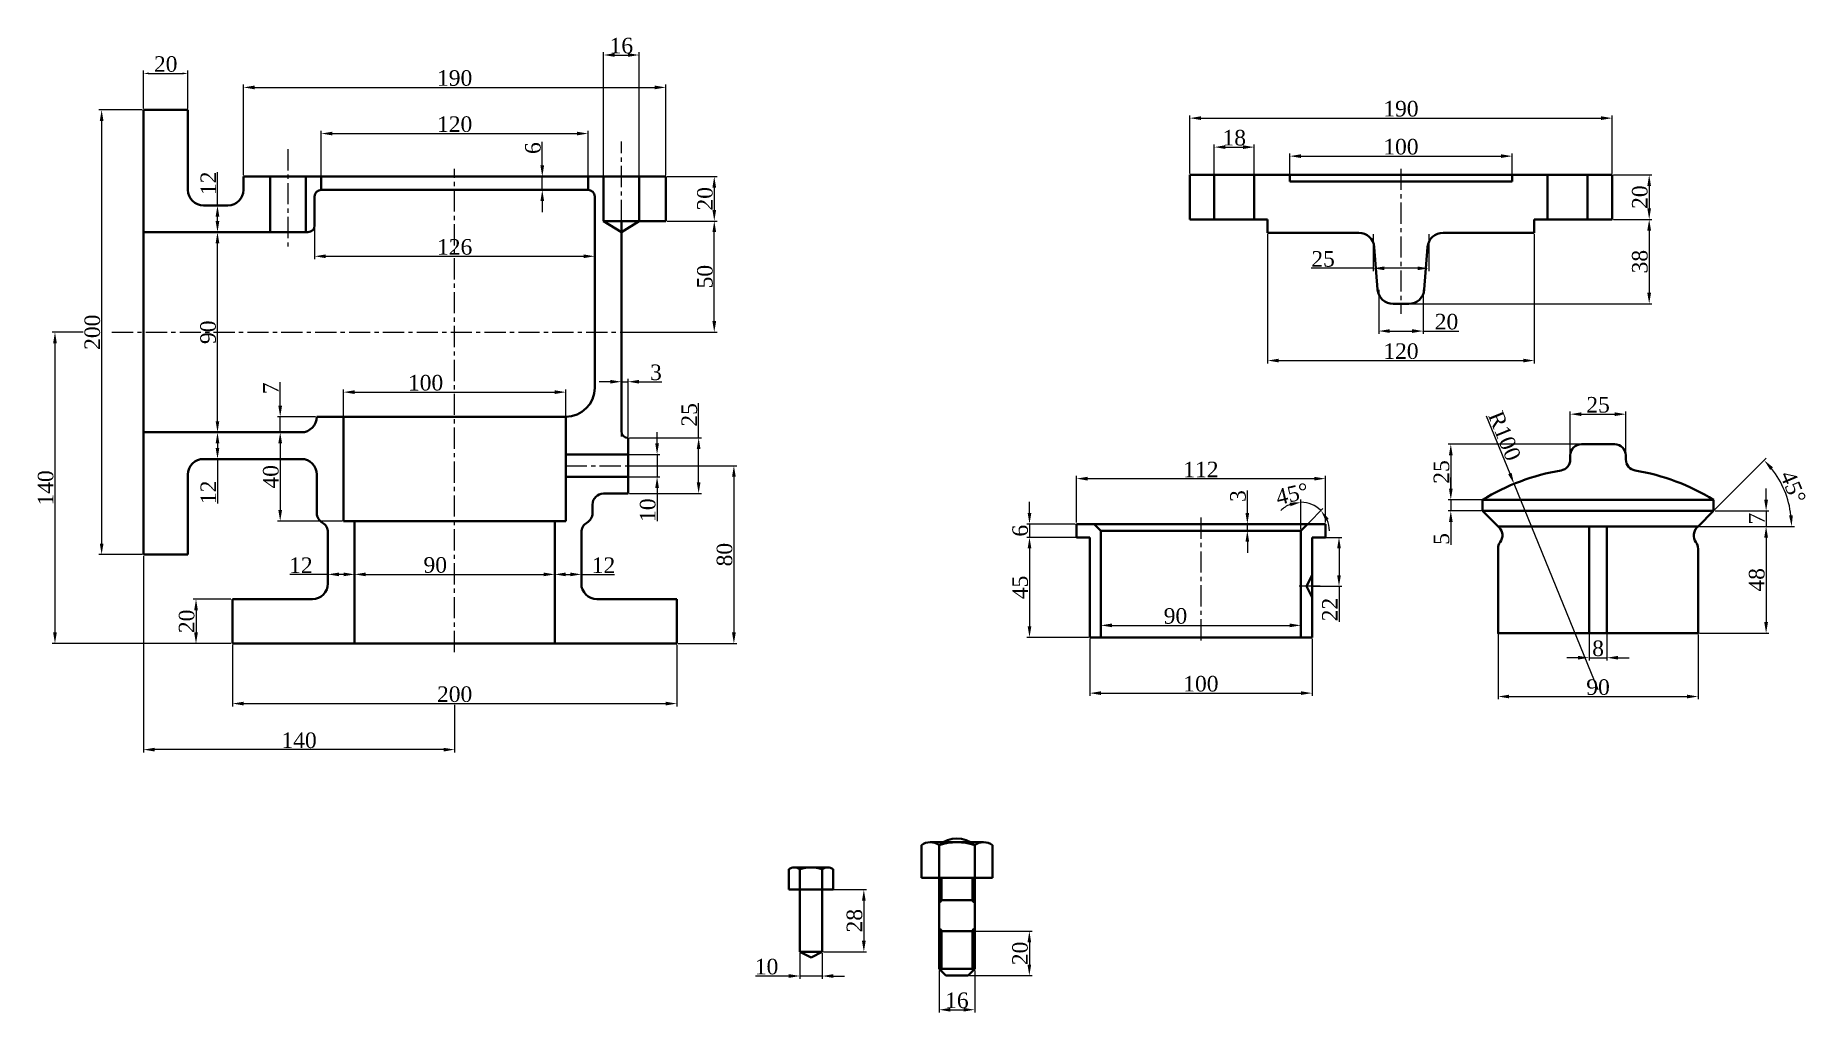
# Model space of a CAD drawing. Header units: millimetres. Extents: x 15432777 to 15433574, y 6506124 to 6506564.
import ezdxf

# ---------------------------------------------------------------- set-up
doc = ezdxf.new("R2010")
doc.units = ezdxf.units.MM
doc.header["$PDMODE"] = 35
doc.header["$PDSIZE"] = 5
doc.linetypes.add('CENTER', pattern=[50.8, 31.75, -6.35, 6.35, -6.35])
for name, color, linetype, lineweight in [('Center', 1, 'CENTER', 18), ('Dimension', 123, 'Continuous', 18), ('Object', 7, 'Continuous', 35)]:
    doc.layers.add(name, color=color, linetype=linetype, lineweight=lineweight)
doc.styles.get("Standard").update_dxf_attribs({"font": 'times.ttf'})
doc.dimstyles.new('ISO-25', dxfattribs={"dimtxt": 2.5, "dimasz": 2.5, "dimexe": 1.25, "dimexo": 0.625, "dimtad": 1, "dimtxsty": 'Standard', "dimcen": 2.5, "dimadec": 0, "dimazin": 0, "dimtfac": 1, "dimtmove": 0, "dimatfit": 3, "dimfxl": 1, "dimarcsym": 0})

msp = doc.modelspace()

# ---------------------------------------------------------------- blocks, each defined once
blk = doc.blocks.new('*D2')
at = {"layer": 'Defpoints', "color": 0, "transparency": 16777216}
for p in [(15432845.32, 6506546.68), (15432825.32, 6506530.31), (15432845.32, 6506530.31)]:
    blk.add_point(p, dxfattribs=at)
at = {"layer": 'Dimension', "transparency": 16777216}
for p, q in [((15432825.32, 6506530.94), (15432825.32, 6506547.93)), ((15432845.32, 6506530.94), (15432845.32, 6506547.93)), ((15432827.82, 6506546.68), (15432842.82, 6506546.68))]:
    blk.add_line(p, q, dxfattribs=at)
for points in [[(15432827.82, 6506547.1), (15432827.82, 6506546.27), (15432825.32, 6506546.68)], [(15432842.82, 6506547.1), (15432842.82, 6506546.27), (15432845.32, 6506546.68)]]:
    blk.add_solid(points, dxfattribs=at)
at = {"layer": 'Dimension', "transparency": 16777216, "insert": (15432835.32, 6506550.87), "char_height": 7, "attachment_point": 5}
blk.add_mtext('20', dxfattribs=at)
blk = doc.blocks.new('*D3')
at = {"layer": 'Defpoints', "color": 0, "transparency": 16777216}
for p in [(15432825.32, 6506530.31), (15432806.49, 6506330.31), (15432825.32, 6506330.31)]:
    blk.add_point(p, dxfattribs=at)
at = {"layer": 'Dimension', "transparency": 16777216}
for p, q in [((15432824.69, 6506530.31), (15432805.24, 6506530.31)), ((15432806.49, 6506525.31), (15432806.49, 6506335.31)), ((15432824.69, 6506330.31), (15432805.24, 6506330.31))]:
    blk.add_line(p, q, dxfattribs=at)
for points in [[(15432805.66, 6506525.31), (15432807.33, 6506525.31), (15432806.49, 6506530.31)], [(15432805.66, 6506335.31), (15432807.33, 6506335.31), (15432806.49, 6506330.31)]]:
    blk.add_solid(points, dxfattribs=at)
at = {"layer": 'Dimension', "transparency": 16777216, "insert": (15432802.31, 6506430.31), "char_height": 7, "attachment_point": 5, "rotation": 90}
blk.add_mtext('200', dxfattribs=at)
blk = doc.blocks.new('*D4')
at = {"layer": 'Defpoints', "color": 0, "transparency": 16777216}
for p in [(15432798.75, 6506430.31), (15432785.5, 6506290.31), (15432865.32, 6506290.31)]:
    blk.add_point(p, dxfattribs=at)
at = {"layer": 'Dimension', "transparency": 16777216}
for p, q in [((15432798.12, 6506430.31), (15432784.25, 6506430.31)), ((15432785.5, 6506425.31), (15432785.5, 6506295.31)), ((15432864.69, 6506290.31), (15432784.25, 6506290.31))]:
    blk.add_line(p, q, dxfattribs=at)
for points in [[(15432784.66, 6506425.31), (15432786.33, 6506425.31), (15432785.5, 6506430.31)], [(15432784.66, 6506295.31), (15432786.33, 6506295.31), (15432785.5, 6506290.31)]]:
    blk.add_solid(points, dxfattribs=at)
at = {"layer": 'Dimension', "transparency": 16777216, "insert": (15432781.31, 6506360.31), "char_height": 7, "attachment_point": 5, "rotation": 90}
blk.add_mtext('140', dxfattribs=at)
blk = doc.blocks.new('*D5')
at = {"layer": 'Defpoints', "color": 0, "transparency": 16777216}
for p in [(15432865.32, 6506290.31), (15433065.32, 6506290.31), (15433065.32, 6506263.34)]:
    blk.add_point(p, dxfattribs=at)
at = {"layer": 'Dimension', "transparency": 16777216}
for p, q in [((15432865.32, 6506289.69), (15432865.32, 6506262.09)), ((15433065.32, 6506289.69), (15433065.32, 6506262.09)), ((15432870.32, 6506263.34), (15433060.32, 6506263.34))]:
    blk.add_line(p, q, dxfattribs=at)
for points in [[(15432870.32, 6506264.17), (15432870.32, 6506262.5), (15432865.32, 6506263.34)], [(15433060.32, 6506264.17), (15433060.32, 6506262.5), (15433065.32, 6506263.34)]]:
    blk.add_solid(points, dxfattribs=at)
at = {"layer": 'Dimension', "transparency": 16777216, "insert": (15432965.32, 6506267.52), "char_height": 7, "attachment_point": 5}
blk.add_mtext('200', dxfattribs=at)
blk = doc.blocks.new('*D6')
at = {"layer": 'Defpoints', "color": 0, "transparency": 16777216}
for p in [(15432825.32, 6506330.31), (15432965.32, 6506263.34), (15432825.32, 6506242.63)]:
    blk.add_point(p, dxfattribs=at)
at = {"layer": 'Dimension', "transparency": 16777216}
for p, q in [((15432825.32, 6506329.69), (15432825.32, 6506241.38)), ((15432965.32, 6506262.71), (15432965.32, 6506241.38)), ((15432960.32, 6506242.63), (15432830.32, 6506242.63))]:
    blk.add_line(p, q, dxfattribs=at)
for points in [[(15432830.32, 6506243.46), (15432830.32, 6506241.79), (15432825.32, 6506242.63)], [(15432960.32, 6506243.46), (15432960.32, 6506241.79), (15432965.32, 6506242.63)]]:
    blk.add_solid(points, dxfattribs=at)
at = {"layer": 'Dimension', "transparency": 16777216, "insert": (15432895.32, 6506246.81), "char_height": 7, "attachment_point": 5}
blk.add_mtext('140', dxfattribs=at)
blk = doc.blocks.new('*D7')
at = {"layer": 'Defpoints', "color": 0, "transparency": 16777216}
for p in [(15432865.32, 6506310.31), (15432848.95, 6506290.31), (15432865.32, 6506290.31)]:
    blk.add_point(p, dxfattribs=at)
at = {"layer": 'Dimension', "transparency": 16777216}
for p, q in [((15432864.69, 6506310.31), (15432847.7, 6506310.31)), ((15432848.95, 6506305.31), (15432848.95, 6506295.31)), ((15432864.69, 6506290.31), (15432847.7, 6506290.31))]:
    blk.add_line(p, q, dxfattribs=at)
for points in [[(15432848.12, 6506305.31), (15432849.78, 6506305.31), (15432848.95, 6506310.31)], [(15432848.12, 6506295.31), (15432849.78, 6506295.31), (15432848.95, 6506290.31)]]:
    blk.add_solid(points, dxfattribs=at)
at = {"layer": 'Dimension', "transparency": 16777216, "insert": (15432844.76, 6506300.31), "char_height": 7, "attachment_point": 5, "rotation": 90}
blk.add_mtext('20', dxfattribs=at)
blk = doc.blocks.new('*D8')
at = {"layer": 'Defpoints', "color": 0, "transparency": 16777216}
for p in [(15432908.32, 6506321.44), (15432908.32, 6506317.31), (15432920.32, 6506317.81)]:
    blk.add_point(p, dxfattribs=at)
at = {"layer": 'Dimension', "transparency": 16777216}
for p, q in [((15432908.32, 6506321.44), (15432891.17, 6506321.44)), ((15432908.32, 6506317.94), (15432908.32, 6506322.69)), ((15432915.32, 6506321.44), (15432913.32, 6506321.44)), ((15432920.32, 6506318.44), (15432920.32, 6506322.69))]:
    blk.add_line(p, q, dxfattribs=at)
for points in [[(15432913.32, 6506322.27), (15432913.32, 6506320.6), (15432908.32, 6506321.44)], [(15432915.32, 6506322.27), (15432915.32, 6506320.6), (15432920.32, 6506321.44)]]:
    blk.add_solid(points, dxfattribs=at)
at = {"layer": 'Dimension', "transparency": 16777216, "insert": (15432896.14, 6506325.56), "char_height": 7, "attachment_point": 5}
blk.add_mtext('12', dxfattribs=at)
blk = doc.blocks.new('*D9')
at = {"layer": 'Defpoints', "color": 0, "transparency": 16777216}
for p in [(15432920.32, 6506321.44), (15433010.32, 6506321.44), (15433010.32, 6506321.44)]:
    blk.add_point(p, dxfattribs=at)
at = {"layer": 'Dimension', "transparency": 16777216}
for p, q in [((15432920.32, 6506322.06), (15432920.32, 6506322.69)), ((15432925.32, 6506321.44), (15433005.32, 6506321.44)), ((15433010.32, 6506322.06), (15433010.32, 6506322.69))]:
    blk.add_line(p, q, dxfattribs=at)
for points in [[(15432925.32, 6506322.27), (15432925.32, 6506320.6), (15432920.32, 6506321.44)], [(15433005.32, 6506322.27), (15433005.32, 6506320.6), (15433010.32, 6506321.44)]]:
    blk.add_solid(points, dxfattribs=at)
at = {"layer": 'Dimension', "transparency": 16777216, "insert": (15432956.59, 6506325.63), "char_height": 7, "attachment_point": 5}
blk.add_mtext('90', dxfattribs=at)
blk = doc.blocks.new('*D10')
at = {"layer": 'Defpoints', "color": 0, "transparency": 16777216}
for p in [(15433010.32, 6506321.44), (15433022.32, 6506321.44), (15433022.32, 6506321.44)]:
    blk.add_point(p, dxfattribs=at)
at = {"layer": 'Dimension', "transparency": 16777216}
for p, q in [((15433010.32, 6506322.06), (15433010.32, 6506322.69)), ((15433015.32, 6506321.44), (15433017.32, 6506321.44)), ((15433022.32, 6506321.44), (15433037.26, 6506321.44)), ((15433022.32, 6506320.81), (15433022.32, 6506320.19))]:
    blk.add_line(p, q, dxfattribs=at)
for points in [[(15433015.32, 6506322.27), (15433015.32, 6506320.6), (15433010.32, 6506321.44)], [(15433017.32, 6506322.27), (15433017.32, 6506320.6), (15433022.32, 6506321.44)]]:
    blk.add_solid(points, dxfattribs=at)
at = {"layer": 'Dimension', "transparency": 16777216, "insert": (15433032.29, 6506325.56), "char_height": 7, "attachment_point": 5}
blk.add_mtext('12', dxfattribs=at)
blk = doc.blocks.new('*D11')
at = {"layer": 'Defpoints', "color": 0, "transparency": 16777216}
for p in [(15433015.32, 6506403.37), (15432915.32, 6506392.31), (15433015.32, 6506392.31)]:
    blk.add_point(p, dxfattribs=at)
at = {"layer": 'Dimension', "transparency": 16777216}
for p, q in [((15432915.32, 6506392.94), (15432915.32, 6506404.62)), ((15433015.32, 6506392.94), (15433015.32, 6506404.62)), ((15432920.32, 6506403.37), (15433010.32, 6506403.37))]:
    blk.add_line(p, q, dxfattribs=at)
for points in [[(15432920.32, 6506404.21), (15432920.32, 6506402.54), (15432915.32, 6506403.37)], [(15433010.32, 6506404.21), (15433010.32, 6506402.54), (15433015.32, 6506403.37)]]:
    blk.add_solid(points, dxfattribs=at)
at = {"layer": 'Dimension', "transparency": 16777216, "insert": (15432952.25, 6506407.56), "char_height": 7, "attachment_point": 5}
blk.add_mtext('100', dxfattribs=at)
blk = doc.blocks.new('*D12')
at = {"layer": 'Defpoints', "color": 0, "transparency": 16777216}
for p in [(15432852.32, 6506385.31), (15432858.61, 6506385.31), (15432858.61, 6506373.31)]:
    blk.add_point(p, dxfattribs=at)
at = {"layer": 'Dimension', "transparency": 16777216}
for p, q in [((15432852.94, 6506385.31), (15432859.86, 6506385.31)), ((15432858.61, 6506380.31), (15432858.61, 6506378.31)), ((15432857.98, 6506373.31), (15432857.36, 6506373.31)), ((15432858.61, 6506373.31), (15432858.61, 6506353.33))]:
    blk.add_line(p, q, dxfattribs=at)
for points in [[(15432857.78, 6506380.31), (15432859.44, 6506380.31), (15432858.61, 6506385.31)], [(15432857.78, 6506378.31), (15432859.44, 6506378.31), (15432858.61, 6506373.31)]]:
    blk.add_solid(points, dxfattribs=at)
at = {"layer": 'Dimension', "transparency": 16777216, "insert": (15432854.48, 6506358.31), "char_height": 7, "attachment_point": 5, "rotation": 90}
blk.add_mtext('12', dxfattribs=at)
blk = doc.blocks.new('*D13')
at = {"layer": 'Defpoints', "color": 0, "transparency": 16777216}
for p in [(15432858.61, 6506475.31), (15432858.61, 6506475.31), (15432858.61, 6506385.31)]:
    blk.add_point(p, dxfattribs=at)
at = {"layer": 'Dimension', "transparency": 16777216}
for p, q in [((15432859.23, 6506475.31), (15432859.86, 6506475.31)), ((15432858.61, 6506390.31), (15432858.61, 6506470.31)), ((15432859.23, 6506385.31), (15432859.86, 6506385.31))]:
    blk.add_line(p, q, dxfattribs=at)
for points in [[(15432857.78, 6506470.31), (15432859.44, 6506470.31), (15432858.61, 6506475.31)], [(15432857.78, 6506390.31), (15432859.44, 6506390.31), (15432858.61, 6506385.31)]]:
    blk.add_solid(points, dxfattribs=at)
at = {"layer": 'Dimension', "transparency": 16777216, "insert": (15432854.41, 6506430.31), "char_height": 7, "attachment_point": 5, "rotation": 90}
blk.add_mtext('90', dxfattribs=at)
blk = doc.blocks.new('*D14')
at = {"layer": 'Defpoints', "color": 0, "transparency": 16777216}
for p in [(15432896.32, 6506385.31), (15432886.83, 6506345.31), (15432915.32, 6506345.31)]:
    blk.add_point(p, dxfattribs=at)
at = {"layer": 'Dimension', "transparency": 16777216}
for p, q in [((15432895.69, 6506385.31), (15432885.58, 6506385.31)), ((15432886.83, 6506380.31), (15432886.83, 6506350.31)), ((15432914.69, 6506345.31), (15432885.58, 6506345.31))]:
    blk.add_line(p, q, dxfattribs=at)
for points in [[(15432885.99, 6506380.31), (15432887.66, 6506380.31), (15432886.83, 6506385.31)], [(15432885.99, 6506350.31), (15432887.66, 6506350.31), (15432886.83, 6506345.31)]]:
    blk.add_solid(points, dxfattribs=at)
at = {"layer": 'Dimension', "transparency": 16777216, "insert": (15432882.64, 6506365.31), "char_height": 7, "attachment_point": 5, "rotation": 90}
blk.add_mtext('40', dxfattribs=at)
blk = doc.blocks.new('*D15')
at = {"layer": 'Defpoints', "color": 0, "transparency": 16777216}
for p in [(15432886.83, 6506392.31), (15432903.32, 6506392.31), (15432886.83, 6506385.31)]:
    blk.add_point(p, dxfattribs=at)
at = {"layer": 'Dimension', "transparency": 16777216}
for p, q in [((15432886.83, 6506397.31), (15432886.83, 6506407.89)), ((15432902.69, 6506392.31), (15432885.58, 6506392.31)), ((15432886.83, 6506385.31), (15432886.83, 6506392.31)), ((15432886.2, 6506385.31), (15432885.58, 6506385.31)), ((15432886.83, 6506380.31), (15432886.83, 6506375.31))]:
    blk.add_line(p, q, dxfattribs=at)
for points in [[(15432885.99, 6506397.31), (15432887.66, 6506397.31), (15432886.83, 6506392.31)], [(15432885.99, 6506380.31), (15432887.66, 6506380.31), (15432886.83, 6506385.31)]]:
    blk.add_solid(points, dxfattribs=at)
at = {"layer": 'Dimension', "transparency": 16777216, "insert": (15432882.63, 6506405.1), "char_height": 7, "attachment_point": 5, "rotation": 90}
blk.add_mtext('7', dxfattribs=at)
blk = doc.blocks.new('*D16')
at = {"layer": 'Defpoints', "color": 0, "transparency": 16777216}
for p in [(15432902.32, 6506478.31), (15433028.32, 6506478.31), (15433028.32, 6506464.46)]:
    blk.add_point(p, dxfattribs=at)
at = {"layer": 'Dimension', "transparency": 16777216}
for p, q in [((15432902.32, 6506477.69), (15432902.32, 6506463.21)), ((15433028.32, 6506477.69), (15433028.32, 6506463.21)), ((15432907.32, 6506464.46), (15433023.32, 6506464.46))]:
    blk.add_line(p, q, dxfattribs=at)
for points in [[(15432907.32, 6506465.29), (15432907.32, 6506463.63), (15432902.32, 6506464.46)], [(15433023.32, 6506465.29), (15433023.32, 6506463.63), (15433028.32, 6506464.46)]]:
    blk.add_solid(points, dxfattribs=at)
at = {"layer": 'Dimension', "transparency": 16777216, "insert": (15432965.32, 6506468.65), "char_height": 7, "attachment_point": 5}
blk.add_mtext('126', dxfattribs=at)
blk = doc.blocks.new('*D17')
at = {"layer": 'Defpoints', "color": 0, "transparency": 16777216}
for p in [(15432858.61, 6506487.31), (15432858.61, 6506487.31), (15432858.61, 6506475.31)]:
    blk.add_point(p, dxfattribs=at)
at = {"layer": 'Dimension', "transparency": 16777216}
for p, q in [((15432858.61, 6506487.31), (15432858.61, 6506502.26)), ((15432857.98, 6506487.31), (15432857.36, 6506487.31)), ((15432857.98, 6506475.31), (15432857.36, 6506475.31)), ((15432858.61, 6506480.31), (15432858.61, 6506482.31))]:
    blk.add_line(p, q, dxfattribs=at)
for points in [[(15432857.78, 6506482.31), (15432859.44, 6506482.31), (15432858.61, 6506487.31)], [(15432857.78, 6506480.31), (15432859.44, 6506480.31), (15432858.61, 6506475.31)]]:
    blk.add_solid(points, dxfattribs=at)
at = {"layer": 'Dimension', "transparency": 16777216, "insert": (15432854.48, 6506497.28), "char_height": 7, "attachment_point": 5, "rotation": 90}
blk.add_mtext('12', dxfattribs=at)
blk = doc.blocks.new('*D18')
at = {"layer": 'Defpoints', "color": 0, "transparency": 16777216}
for p in [(15433060.32, 6506500.31), (15433060.32, 6506480.31), (15433082.12, 6506480.31)]:
    blk.add_point(p, dxfattribs=at)
at = {"layer": 'Dimension', "transparency": 16777216}
for p, q in [((15433060.94, 6506500.31), (15433083.37, 6506500.31)), ((15433082.12, 6506495.31), (15433082.12, 6506485.31)), ((15433060.94, 6506480.31), (15433083.37, 6506480.31))]:
    blk.add_line(p, q, dxfattribs=at)
for points in [[(15433081.29, 6506495.31), (15433082.96, 6506495.31), (15433082.12, 6506500.31)], [(15433081.29, 6506485.31), (15433082.96, 6506485.31), (15433082.12, 6506480.31)]]:
    blk.add_solid(points, dxfattribs=at)
at = {"layer": 'Dimension', "transparency": 16777216, "insert": (15433077.94, 6506490.31), "char_height": 7, "attachment_point": 5, "rotation": 90}
blk.add_mtext('20', dxfattribs=at)
blk = doc.blocks.new('*D19')
at = {"layer": 'Defpoints', "color": 0, "transparency": 16777216}
for p in [(15433060.32, 6506480.31), (15433082.12, 6506480.31), (15433040.32, 6506430.31)]:
    blk.add_point(p, dxfattribs=at)
at = {"layer": 'Dimension', "transparency": 16777216}
for p, q in [((15433060.94, 6506480.31), (15433083.37, 6506480.31)), ((15433082.12, 6506435.31), (15433082.12, 6506475.31)), ((15433040.94, 6506430.31), (15433083.37, 6506430.31))]:
    blk.add_line(p, q, dxfattribs=at)
for points in [[(15433081.29, 6506475.31), (15433082.96, 6506475.31), (15433082.12, 6506480.31)], [(15433081.29, 6506435.31), (15433082.96, 6506435.31), (15433082.12, 6506430.31)]]:
    blk.add_solid(points, dxfattribs=at)
at = {"layer": 'Dimension', "transparency": 16777216, "insert": (15433077.94, 6506455.31), "char_height": 7, "attachment_point": 5, "rotation": 90}
blk.add_mtext('50', dxfattribs=at)
blk = doc.blocks.new('*D20')
at = {"layer": 'Defpoints', "color": 0, "transparency": 16777216}
for p in [(15433040.32, 6506408.06), (15433040.32, 6506382.81), (15433043.32, 6506382.81)]:
    blk.add_point(p, dxfattribs=at)
at = {"layer": 'Dimension', "transparency": 16777216}
for p, q in [((15433035.32, 6506408.06), (15433030.32, 6506408.06)), ((15433040.32, 6506383.44), (15433040.32, 6506409.31)), ((15433040.32, 6506408.06), (15433043.32, 6506408.06)), ((15433043.32, 6506383.44), (15433043.32, 6506409.31)), ((15433048.32, 6506408.06), (15433058.46, 6506408.06))]:
    blk.add_line(p, q, dxfattribs=at)
for points in [[(15433035.32, 6506408.9), (15433035.32, 6506407.23), (15433040.32, 6506408.06)], [(15433048.32, 6506408.9), (15433048.32, 6506407.23), (15433043.32, 6506408.06)]]:
    blk.add_solid(points, dxfattribs=at)
at = {"layer": 'Dimension', "transparency": 16777216, "insert": (15433055.89, 6506412.25), "char_height": 7, "attachment_point": 5}
blk.add_mtext('3', dxfattribs=at)
blk = doc.blocks.new('*D21')
at = {"layer": 'Defpoints', "color": 0, "transparency": 16777216}
for p in [(15433043.32, 6506375.31), (15433043.32, 6506365.31), (15433056.4, 6506365.31)]:
    blk.add_point(p, dxfattribs=at)
at = {"layer": 'Dimension', "transparency": 16777216}
for p, q in [((15433056.4, 6506380.31), (15433056.4, 6506385.31)), ((15433043.94, 6506375.31), (15433057.65, 6506375.31)), ((15433056.4, 6506375.31), (15433056.4, 6506365.31)), ((15433043.94, 6506365.31), (15433057.65, 6506365.31)), ((15433056.4, 6506360.31), (15433056.4, 6506345.31))]:
    blk.add_line(p, q, dxfattribs=at)
for points in [[(15433055.56, 6506380.31), (15433057.23, 6506380.31), (15433056.4, 6506375.31)], [(15433055.56, 6506360.31), (15433057.23, 6506360.31), (15433056.4, 6506365.31)]]:
    blk.add_solid(points, dxfattribs=at)
at = {"layer": 'Dimension', "transparency": 16777216, "insert": (15433052.21, 6506350.31), "char_height": 7, "attachment_point": 5, "rotation": 90}
blk.add_mtext('10', dxfattribs=at)
blk = doc.blocks.new('*D22')
at = {"layer": 'Defpoints', "color": 0, "transparency": 16777216}
for p in [(15433043.32, 6506382.81), (15433043.32, 6506357.81), (15433075.09, 6506357.81)]:
    blk.add_point(p, dxfattribs=at)
at = {"layer": 'Dimension', "transparency": 16777216}
for p, q in [((15433075.09, 6506382.81), (15433075.09, 6506398.49)), ((15433043.94, 6506382.81), (15433076.34, 6506382.81)), ((15433075.09, 6506362.81), (15433075.09, 6506377.81)), ((15433043.94, 6506357.81), (15433076.34, 6506357.81))]:
    blk.add_line(p, q, dxfattribs=at)
for points in [[(15433074.26, 6506377.81), (15433075.93, 6506377.81), (15433075.09, 6506382.81)], [(15433074.26, 6506362.81), (15433075.93, 6506362.81), (15433075.09, 6506357.81)]]:
    blk.add_solid(points, dxfattribs=at)
at = {"layer": 'Dimension', "transparency": 16777216, "insert": (15433070.91, 6506393.15), "char_height": 7, "attachment_point": 5, "rotation": 90}
blk.add_mtext('25', dxfattribs=at)
blk = doc.blocks.new('*D23')
at = {"layer": 'Defpoints', "color": 0, "transparency": 16777216}
for p in [(15433043.32, 6506370.31), (15433065.32, 6506290.31), (15433090.96, 6506290.31)]:
    blk.add_point(p, dxfattribs=at)
at = {"layer": 'Dimension', "transparency": 16777216}
for p, q in [((15433043.94, 6506370.31), (15433092.21, 6506370.31)), ((15433090.96, 6506365.31), (15433090.96, 6506295.31)), ((15433065.94, 6506290.31), (15433092.21, 6506290.31))]:
    blk.add_line(p, q, dxfattribs=at)
for points in [[(15433090.12, 6506365.31), (15433091.79, 6506365.31), (15433090.96, 6506370.31)], [(15433090.12, 6506295.31), (15433091.79, 6506295.31), (15433090.96, 6506290.31)]]:
    blk.add_solid(points, dxfattribs=at)
at = {"layer": 'Dimension', "transparency": 16777216, "insert": (15433086.77, 6506330.31), "char_height": 7, "attachment_point": 5, "rotation": 90}
blk.add_mtext('80', dxfattribs=at)
blk = doc.blocks.new('*D24')
at = {"layer": 'Defpoints', "color": 0, "transparency": 16777216}
for p in [(15433008.57, 6506500.31), (15433004.74, 6506494.31), (15433008.57, 6506494.31)]:
    blk.add_point(p, dxfattribs=at)
at = {"layer": 'Dimension', "transparency": 16777216}
for p, q in [((15433004.74, 6506505.31), (15433004.74, 6506515.89)), ((15433007.95, 6506500.31), (15433003.49, 6506500.31)), ((15433004.74, 6506494.31), (15433004.74, 6506500.31)), ((15433007.95, 6506494.31), (15433003.49, 6506494.31)), ((15433004.74, 6506489.31), (15433004.74, 6506484.31))]:
    blk.add_line(p, q, dxfattribs=at)
for points in [[(15433003.91, 6506505.31), (15433005.57, 6506505.31), (15433004.74, 6506500.31)], [(15433003.91, 6506489.31), (15433005.57, 6506489.31), (15433004.74, 6506494.31)]]:
    blk.add_solid(points, dxfattribs=at)
at = {"layer": 'Dimension', "transparency": 16777216, "insert": (15433000.55, 6506513.1), "char_height": 7, "attachment_point": 5, "rotation": 90}
blk.add_mtext('6', dxfattribs=at)
blk = doc.blocks.new('*D25')
at = {"layer": 'Defpoints', "color": 0, "transparency": 16777216}
for p in [(15433025.32, 6506519.64), (15432905.32, 6506500.31), (15433025.32, 6506500.31)]:
    blk.add_point(p, dxfattribs=at)
at = {"layer": 'Dimension', "transparency": 16777216}
for p, q in [((15432905.32, 6506500.94), (15432905.32, 6506520.89)), ((15432910.32, 6506519.64), (15433020.32, 6506519.64)), ((15433025.32, 6506500.94), (15433025.32, 6506520.89))]:
    blk.add_line(p, q, dxfattribs=at)
for points in [[(15432910.32, 6506520.47), (15432910.32, 6506518.81), (15432905.32, 6506519.64)], [(15433020.32, 6506520.47), (15433020.32, 6506518.81), (15433025.32, 6506519.64)]]:
    blk.add_solid(points, dxfattribs=at)
at = {"layer": 'Dimension', "transparency": 16777216, "insert": (15432965.32, 6506523.83), "char_height": 7, "attachment_point": 5}
blk.add_mtext('120', dxfattribs=at)
blk = doc.blocks.new('*D26')
at = {"layer": 'Defpoints', "color": 0, "transparency": 16777216}
for p in [(15433060.32, 6506540.39), (15432870.32, 6506500.31), (15433060.32, 6506500.31)]:
    blk.add_point(p, dxfattribs=at)
at = {"layer": 'Dimension', "transparency": 16777216}
for p, q in [((15432870.32, 6506500.94), (15432870.32, 6506541.64)), ((15432875.32, 6506540.39), (15433055.32, 6506540.39)), ((15433060.32, 6506500.94), (15433060.32, 6506541.64))]:
    blk.add_line(p, q, dxfattribs=at)
for points in [[(15432875.32, 6506541.22), (15432875.32, 6506539.55), (15432870.32, 6506540.39)], [(15433055.32, 6506541.22), (15433055.32, 6506539.55), (15433060.32, 6506540.39)]]:
    blk.add_solid(points, dxfattribs=at)
at = {"layer": 'Dimension', "transparency": 16777216, "insert": (15432965.32, 6506544.58), "char_height": 7, "attachment_point": 5}
blk.add_mtext('190', dxfattribs=at)
blk = doc.blocks.new('*D27')
at = {"layer": 'Defpoints', "color": 0, "transparency": 16777216}
for p in [(15433048.32, 6506554.97), (15433032.32, 6506500.31), (15433048.32, 6506500.31)]:
    blk.add_point(p, dxfattribs=at)
at = {"layer": 'Dimension', "transparency": 16777216}
for p, q in [((15433032.32, 6506500.94), (15433032.32, 6506556.22)), ((15433048.32, 6506500.94), (15433048.32, 6506556.22)), ((15433037.32, 6506554.97), (15433043.32, 6506554.97))]:
    blk.add_line(p, q, dxfattribs=at)
for points in [[(15433037.32, 6506555.8), (15433037.32, 6506554.14), (15433032.32, 6506554.97)], [(15433043.32, 6506555.8), (15433043.32, 6506554.14), (15433048.32, 6506554.97)]]:
    blk.add_solid(points, dxfattribs=at)
at = {"layer": 'Dimension', "transparency": 16777216, "insert": (15433040.32, 6506559.16), "char_height": 7, "attachment_point": 5}
blk.add_mtext('16', dxfattribs=at)
blk = doc.blocks.new('*D28')
at = {"layer": 'Defpoints', "color": 0, "transparency": 16777216}
for p in [(15433378.57, 6506475.05), (15433403.57, 6506475.05), (15433403.57, 6506459.05)]:
    blk.add_point(p, dxfattribs=at)
at = {"layer": 'Dimension', "transparency": 16777216}
for p, q in [((15433378.57, 6506474.43), (15433378.57, 6506457.8)), ((15433403.57, 6506474.43), (15433403.57, 6506457.8)), ((15433378.57, 6506459.05), (15433350.68, 6506459.05)), ((15433398.57, 6506459.05), (15433383.57, 6506459.05))]:
    blk.add_line(p, q, dxfattribs=at)
for points in [[(15433383.57, 6506459.88), (15433383.57, 6506458.22), (15433378.57, 6506459.05)], [(15433398.57, 6506459.88), (15433398.57, 6506458.22), (15433403.57, 6506459.05)]]:
    blk.add_solid(points, dxfattribs=at)
at = {"layer": 'Dimension', "transparency": 16777216, "insert": (15433356.03, 6506463.24), "char_height": 7, "attachment_point": 5}
blk.add_mtext('25', dxfattribs=at)
blk = doc.blocks.new('*D29')
at = {"layer": 'Defpoints', "color": 0, "transparency": 16777216}
for p in [(15433381.07, 6506450.05), (15433401.07, 6506450.05), (15433401.07, 6506430.84)]:
    blk.add_point(p, dxfattribs=at)
at = {"layer": 'Dimension', "transparency": 16777216}
for p, q in [((15433381.07, 6506449.43), (15433381.07, 6506429.59)), ((15433401.07, 6506449.43), (15433401.07, 6506429.59)), ((15433386.07, 6506430.84), (15433396.07, 6506430.84)), ((15433401.07, 6506430.84), (15433417.06, 6506430.84))]:
    blk.add_line(p, q, dxfattribs=at)
for points in [[(15433386.07, 6506431.68), (15433386.07, 6506430.01), (15433381.07, 6506430.84)], [(15433396.07, 6506431.68), (15433396.07, 6506430.01), (15433401.07, 6506430.84)]]:
    blk.add_solid(points, dxfattribs=at)
at = {"layer": 'Dimension', "transparency": 16777216, "insert": (15433411.57, 6506435.03), "char_height": 7, "attachment_point": 5}
blk.add_mtext('20', dxfattribs=at)
blk = doc.blocks.new('*D30')
at = {"layer": 'Defpoints', "color": 0, "transparency": 16777216}
for p in [(15433331.07, 6506475.05), (15433451.07, 6506475.05), (15433451.07, 6506417.58)]:
    blk.add_point(p, dxfattribs=at)
at = {"layer": 'Dimension', "transparency": 16777216}
for p, q in [((15433331.07, 6506474.43), (15433331.07, 6506416.33)), ((15433451.07, 6506474.43), (15433451.07, 6506416.33)), ((15433336.07, 6506417.58), (15433446.07, 6506417.58))]:
    blk.add_line(p, q, dxfattribs=at)
for points in [[(15433336.07, 6506418.41), (15433336.07, 6506416.75), (15433331.07, 6506417.58)], [(15433446.07, 6506418.41), (15433446.07, 6506416.75), (15433451.07, 6506417.58)]]:
    blk.add_solid(points, dxfattribs=at)
at = {"layer": 'Dimension', "transparency": 16777216, "insert": (15433391.07, 6506421.76), "char_height": 7, "attachment_point": 5}
blk.add_mtext('120', dxfattribs=at)
blk = doc.blocks.new('*D31')
at = {"layer": 'Defpoints', "color": 0, "transparency": 16777216}
for p in [(15433441.07, 6506509.5), (15433341.07, 6506501.05), (15433441.07, 6506501.05)]:
    blk.add_point(p, dxfattribs=at)
at = {"layer": 'Dimension', "transparency": 16777216}
for p, q in [((15433341.07, 6506501.68), (15433341.07, 6506510.75)), ((15433346.07, 6506509.5), (15433436.07, 6506509.5)), ((15433441.07, 6506501.68), (15433441.07, 6506510.75))]:
    blk.add_line(p, q, dxfattribs=at)
for points in [[(15433346.07, 6506510.34), (15433346.07, 6506508.67), (15433341.07, 6506509.5)], [(15433436.07, 6506510.34), (15433436.07, 6506508.67), (15433441.07, 6506509.5)]]:
    blk.add_solid(points, dxfattribs=at)
at = {"layer": 'Dimension', "transparency": 16777216, "insert": (15433391.07, 6506513.69), "char_height": 7, "attachment_point": 5}
blk.add_mtext('100', dxfattribs=at)
blk = doc.blocks.new('*D32')
at = {"layer": 'Defpoints', "color": 0, "transparency": 16777216}
for p in [(15433486.07, 6506526.59), (15433296.07, 6506501.05), (15433486.07, 6506501.05)]:
    blk.add_point(p, dxfattribs=at)
at = {"layer": 'Dimension', "transparency": 16777216}
for p, q in [((15433296.07, 6506501.68), (15433296.07, 6506527.84)), ((15433301.07, 6506526.59), (15433481.07, 6506526.59)), ((15433486.07, 6506501.68), (15433486.07, 6506527.84))]:
    blk.add_line(p, q, dxfattribs=at)
for points in [[(15433301.07, 6506527.42), (15433301.07, 6506525.75), (15433296.07, 6506526.59)], [(15433481.07, 6506527.42), (15433481.07, 6506525.75), (15433486.07, 6506526.59)]]:
    blk.add_solid(points, dxfattribs=at)
at = {"layer": 'Dimension', "transparency": 16777216, "insert": (15433391.07, 6506530.78), "char_height": 7, "attachment_point": 5}
blk.add_mtext('190', dxfattribs=at)
blk = doc.blocks.new('*D33')
at = {"layer": 'Defpoints', "color": 0, "transparency": 16777216}
for p in [(15433486.07, 6506501.05), (15433486.07, 6506481.05), (15433502.76, 6506481.05)]:
    blk.add_point(p, dxfattribs=at)
at = {"layer": 'Dimension', "transparency": 16777216}
for p, q in [((15433486.69, 6506501.05), (15433504.01, 6506501.05)), ((15433502.76, 6506496.05), (15433502.76, 6506486.05)), ((15433486.69, 6506481.05), (15433504.01, 6506481.05))]:
    blk.add_line(p, q, dxfattribs=at)
for points in [[(15433501.92, 6506496.05), (15433503.59, 6506496.05), (15433502.76, 6506501.05)], [(15433501.92, 6506486.05), (15433503.59, 6506486.05), (15433502.76, 6506481.05)]]:
    blk.add_solid(points, dxfattribs=at)
at = {"layer": 'Dimension', "transparency": 16777216, "insert": (15433498.57, 6506491.05), "char_height": 7, "attachment_point": 5, "rotation": 90}
blk.add_mtext('20', dxfattribs=at)
blk = doc.blocks.new('*D34')
at = {"layer": 'Defpoints', "color": 0, "transparency": 16777216}
for p in [(15433486.07, 6506481.05), (15433391.07, 6506443.05), (15433502.76, 6506443.05)]:
    blk.add_point(p, dxfattribs=at)
at = {"layer": 'Dimension', "transparency": 16777216}
for p, q in [((15433486.69, 6506481.05), (15433504.01, 6506481.05)), ((15433502.76, 6506476.05), (15433502.76, 6506448.05)), ((15433391.69, 6506443.05), (15433504.01, 6506443.05))]:
    blk.add_line(p, q, dxfattribs=at)
for points in [[(15433501.92, 6506476.05), (15433503.59, 6506476.05), (15433502.76, 6506481.05)], [(15433501.92, 6506448.05), (15433503.59, 6506448.05), (15433502.76, 6506443.05)]]:
    blk.add_solid(points, dxfattribs=at)
at = {"layer": 'Dimension', "transparency": 16777216, "insert": (15433498.57, 6506462.05), "char_height": 7, "attachment_point": 5, "rotation": 90}
blk.add_mtext('38', dxfattribs=at)
blk = doc.blocks.new('*D35')
at = {"layer": 'Defpoints', "color": 0, "transparency": 16777216}
for p in [(15433251.07, 6506293.07), (15433351.07, 6506293.07), (15433351.07, 6506268.04)]:
    blk.add_point(p, dxfattribs=at)
at = {"layer": 'Dimension', "transparency": 16777216}
for p, q in [((15433251.07, 6506292.45), (15433251.07, 6506266.79)), ((15433351.07, 6506292.45), (15433351.07, 6506266.79)), ((15433256.07, 6506268.04), (15433346.07, 6506268.04))]:
    blk.add_line(p, q, dxfattribs=at)
for points in [[(15433256.07, 6506268.87), (15433256.07, 6506267.21), (15433251.07, 6506268.04)], [(15433346.07, 6506268.87), (15433346.07, 6506267.21), (15433351.07, 6506268.04)]]:
    blk.add_solid(points, dxfattribs=at)
at = {"layer": 'Dimension', "transparency": 16777216, "insert": (15433301.07, 6506272.22), "char_height": 7, "attachment_point": 5}
blk.add_mtext('100', dxfattribs=at)
blk = doc.blocks.new('*D36')
at = {"layer": 'Defpoints', "color": 0, "transparency": 16777216}
for p in [(15433256.07, 6506293.07), (15433346.07, 6506298.51), (15433346.07, 6506293.07)]:
    blk.add_point(p, dxfattribs=at)
at = {"layer": 'Dimension', "transparency": 16777216}
for p, q in [((15433256.07, 6506293.7), (15433256.07, 6506299.76)), ((15433346.07, 6506293.7), (15433346.07, 6506299.76)), ((15433261.07, 6506298.51), (15433341.07, 6506298.51))]:
    blk.add_line(p, q, dxfattribs=at)
for points in [[(15433261.07, 6506299.34), (15433261.07, 6506297.67), (15433256.07, 6506298.51)], [(15433341.07, 6506299.34), (15433341.07, 6506297.67), (15433346.07, 6506298.51)]]:
    blk.add_solid(points, dxfattribs=at)
at = {"layer": 'Dimension', "transparency": 16777216, "insert": (15433289.63, 6506302.7), "char_height": 7, "attachment_point": 5}
blk.add_mtext('90', dxfattribs=at)
blk = doc.blocks.new('*D37')
at = {"layer": 'Defpoints', "color": 0, "transparency": 16777216}
for p in [(15433321.96, 6506344.07), (15433321.96, 6506344.07), (15433321.96, 6506341.07)]:
    blk.add_point(p, dxfattribs=at)
at = {"layer": 'Dimension', "transparency": 16777216}
for p, q in [((15433321.96, 6506349.07), (15433321.96, 6506359.21)), ((15433321.96, 6506341.07), (15433321.96, 6506344.07)), ((15433322.58, 6506344.07), (15433323.21, 6506344.07)), ((15433322.58, 6506341.07), (15433323.21, 6506341.07)), ((15433321.96, 6506336.07), (15433321.96, 6506331.07))]:
    blk.add_line(p, q, dxfattribs=at)
for points in [[(15433321.12, 6506349.07), (15433322.79, 6506349.07), (15433321.96, 6506344.07)], [(15433321.12, 6506336.07), (15433322.79, 6506336.07), (15433321.96, 6506341.07)]]:
    blk.add_solid(points, dxfattribs=at)
at = {"layer": 'Dimension', "transparency": 16777216, "insert": (15433317.77, 6506356.64), "char_height": 7, "attachment_point": 5, "rotation": 90}
blk.add_mtext('3', dxfattribs=at)
blk = doc.blocks.new('*D38')
at = {"layer": 'Defpoints', "color": 0, "transparency": 16777216}
for p in [(15433357.07, 6506364.48), (15433245.07, 6506344.07), (15433357.07, 6506344.07)]:
    blk.add_point(p, dxfattribs=at)
at = {"layer": 'Dimension', "transparency": 16777216}
for p, q in [((15433245.07, 6506344.7), (15433245.07, 6506365.73)), ((15433250.07, 6506364.48), (15433352.07, 6506364.48)), ((15433357.07, 6506344.7), (15433357.07, 6506365.73))]:
    blk.add_line(p, q, dxfattribs=at)
for points in [[(15433250.07, 6506365.31), (15433250.07, 6506363.64), (15433245.07, 6506364.48)], [(15433352.07, 6506365.31), (15433352.07, 6506363.64), (15433357.07, 6506364.48)]]:
    blk.add_solid(points, dxfattribs=at)
at = {"layer": 'Dimension', "transparency": 16777216, "insert": (15433301.07, 6506368.6), "char_height": 7, "attachment_point": 5}
blk.add_mtext('112', dxfattribs=at)
blk = doc.blocks.new('*D39')
at = {"layer": 'Defpoints', "color": 0, "transparency": 16777216}
for p in [(15433245.07, 6506344.07), (15433223.95, 6506338.07), (15433245.07, 6506338.07)]:
    blk.add_point(p, dxfattribs=at)
at = {"layer": 'Dimension', "transparency": 16777216}
for p, q in [((15433223.95, 6506349.07), (15433223.95, 6506354.07)), ((15433244.44, 6506344.07), (15433222.7, 6506344.07)), ((15433223.95, 6506344.07), (15433223.95, 6506338.07)), ((15433244.44, 6506338.07), (15433222.7, 6506338.07)), ((15433223.95, 6506333.07), (15433223.95, 6506328.07))]:
    blk.add_line(p, q, dxfattribs=at)
for points in [[(15433223.12, 6506349.07), (15433224.79, 6506349.07), (15433223.95, 6506344.07)], [(15433223.12, 6506333.07), (15433224.79, 6506333.07), (15433223.95, 6506338.07)]]:
    blk.add_solid(points, dxfattribs=at)
at = {"layer": 'Dimension', "transparency": 16777216, "insert": (15433219.77, 6506341.07), "char_height": 7, "attachment_point": 5, "rotation": 90}
blk.add_mtext('6', dxfattribs=at)
blk = doc.blocks.new('*D40')
at = {"layer": 'Defpoints', "color": 0, "transparency": 16777216}
for p in [(15433251.07, 6506338.07), (15433223.95, 6506293.07), (15433251.07, 6506293.07)]:
    blk.add_point(p, dxfattribs=at)
at = {"layer": 'Dimension', "transparency": 16777216}
for p, q in [((15433250.44, 6506338.07), (15433222.7, 6506338.07)), ((15433223.95, 6506333.07), (15433223.95, 6506298.07)), ((15433250.44, 6506293.07), (15433222.7, 6506293.07))]:
    blk.add_line(p, q, dxfattribs=at)
for points in [[(15433223.12, 6506333.07), (15433224.79, 6506333.07), (15433223.95, 6506338.07)], [(15433223.12, 6506298.07), (15433224.79, 6506298.07), (15433223.95, 6506293.07)]]:
    blk.add_solid(points, dxfattribs=at)
at = {"layer": 'Dimension', "transparency": 16777216, "insert": (15433219.77, 6506315.57), "char_height": 7, "attachment_point": 5, "rotation": 90}
blk.add_mtext('45', dxfattribs=at)
blk = doc.blocks.new('*D42')
at = {"layer": 'Defpoints', "color": 0, "transparency": 16777216}
for p in [(15433325.07, 6506513.55), (15433307.07, 6506501.05), (15433325.07, 6506501.05)]:
    blk.add_point(p, dxfattribs=at)
at = {"layer": 'Dimension', "transparency": 16777216}
for p, q in [((15433307.07, 6506501.68), (15433307.07, 6506514.8)), ((15433312.07, 6506513.55), (15433320.07, 6506513.55)), ((15433325.07, 6506501.68), (15433325.07, 6506514.8))]:
    blk.add_line(p, q, dxfattribs=at)
for points in [[(15433312.07, 6506514.38), (15433312.07, 6506512.72), (15433307.07, 6506513.55)], [(15433320.07, 6506514.38), (15433320.07, 6506512.72), (15433325.07, 6506513.55)]]:
    blk.add_solid(points, dxfattribs=at)
at = {"layer": 'Dimension', "transparency": 16777216, "insert": (15433316.07, 6506517.73), "char_height": 7, "attachment_point": 5}
blk.add_mtext('18', dxfattribs=at)
blk = doc.blocks.new('*D43')
at = {"layer": 'Defpoints', "color": 0, "transparency": 16777216}
for p in [(15433351.07, 6506338.07), (15433351.07, 6506316.07), (15433363.21, 6506316.07)]:
    blk.add_point(p, dxfattribs=at)
at = {"layer": 'Dimension', "transparency": 16777216}
for p, q in [((15433351.69, 6506338.07), (15433364.46, 6506338.07)), ((15433363.21, 6506333.07), (15433363.21, 6506321.07)), ((15433351.69, 6506316.07), (15433364.46, 6506316.07)), ((15433363.21, 6506316.07), (15433363.21, 6506300.14))]:
    blk.add_line(p, q, dxfattribs=at)
for points in [[(15433362.37, 6506333.07), (15433364.04, 6506333.07), (15433363.21, 6506338.07)], [(15433362.37, 6506321.07), (15433364.04, 6506321.07), (15433363.21, 6506316.07)]]:
    blk.add_solid(points, dxfattribs=at)
at = {"layer": 'Dimension', "transparency": 16777216, "insert": (15433359.08, 6506305.6), "char_height": 7, "attachment_point": 5, "rotation": 90}
blk.add_mtext('22', dxfattribs=at)
blk = doc.blocks.new('*D44')
at = {"layer": 'Defpoints', "color": 0, "transparency": 16777216}
for p in [(15433352.46, 6506352.15), (15433346.07, 6506341.07), (15433346.07, 6506341.07), (15433349.07, 6506344.07), (15433346.07, 6506338.07)]:
    blk.add_point(p, dxfattribs=at)
at = {"layer": 'Dimension', "transparency": 16777216}
for p, q in [((15433346.07, 6506341.7), (15433346.07, 6506355.11)), ((15433349.51, 6506344.51), (15433356, 6506351))]:
    blk.add_line(p, q, dxfattribs=at)
for start, end in [(112.54268, 135.08536), (45, 90), (359.91464, 22.45732)]:
    blk.add_arc((15433346.07, 6506341.07), 12.79, start, end, dxfattribs=at)
for points in [[(15433341, 6506353.7), (15433341.33, 6506352.07), (15433346.07, 6506353.86)], [(15433357.2, 6506345.49), (15433358.58, 6506346.42), (15433355.11, 6506350.12)]]:
    blk.add_solid(points, dxfattribs=at)
at = {"layer": 'Dimension', "transparency": 16777216, "insert": (15433342.14, 6506357.59), "char_height": 7, "attachment_point": 5, "rotation": 13.37101}
blk.add_mtext('45°', dxfattribs=at)
blk = doc.blocks.new('*D45')
at = {"layer": 'Defpoints', "color": 0, "transparency": 16777216}
for p in [(15433199.29, 6506161), (15433196.29, 6506141), (15433223.88, 6506141)]:
    blk.add_point(p, dxfattribs=at)
at = {"layer": 'Dimension', "transparency": 16777216}
for p, q in [((15433199.92, 6506161), (15433225.13, 6506161)), ((15433223.88, 6506156), (15433223.88, 6506146)), ((15433196.92, 6506141), (15433225.13, 6506141))]:
    blk.add_line(p, q, dxfattribs=at)
for points in [[(15433223.05, 6506156), (15433224.71, 6506156), (15433223.88, 6506161)], [(15433223.05, 6506146), (15433224.71, 6506146), (15433223.88, 6506141)]]:
    blk.add_solid(points, dxfattribs=at)
at = {"layer": 'Dimension', "transparency": 16777216, "insert": (15433219.7, 6506151), "char_height": 7, "attachment_point": 5, "rotation": 90}
blk.add_mtext('20', dxfattribs=at)
blk = doc.blocks.new('*D46')
at = {"layer": 'Defpoints', "color": 0, "transparency": 16777216}
for p in [(15433183.29, 6506144), (15433199.29, 6506144), (15433199.29, 6506125.67)]:
    blk.add_point(p, dxfattribs=at)
at = {"layer": 'Dimension', "transparency": 16777216}
for p, q in [((15433183.29, 6506143.37), (15433183.29, 6506124.42)), ((15433199.29, 6506143.37), (15433199.29, 6506124.42)), ((15433188.29, 6506125.67), (15433194.29, 6506125.67))]:
    blk.add_line(p, q, dxfattribs=at)
for points in [[(15433188.29, 6506126.51), (15433188.29, 6506124.84), (15433183.29, 6506125.67)], [(15433194.29, 6506126.51), (15433194.29, 6506124.84), (15433199.29, 6506125.67)]]:
    blk.add_solid(points, dxfattribs=at)
at = {"layer": 'Dimension', "transparency": 16777216, "insert": (15433191.29, 6506129.86), "char_height": 7, "attachment_point": 5}
blk.add_mtext('16', dxfattribs=at)
blk = doc.blocks.new('*D47')
at = {"layer": 'Defpoints', "color": 0, "transparency": 16777216}
for p in [(15433130.66, 6506179.7), (15433130.66, 6506151.7), (15433149.42, 6506151.7)]:
    blk.add_point(p, dxfattribs=at)
at = {"layer": 'Dimension', "transparency": 16777216}
for p, q in [((15433131.28, 6506179.7), (15433150.67, 6506179.7)), ((15433149.42, 6506174.7), (15433149.42, 6506156.7)), ((15433131.28, 6506151.7), (15433150.67, 6506151.7))]:
    blk.add_line(p, q, dxfattribs=at)
for points in [[(15433148.58, 6506174.7), (15433150.25, 6506174.7), (15433149.42, 6506179.7)], [(15433148.58, 6506156.7), (15433150.25, 6506156.7), (15433149.42, 6506151.7)]]:
    blk.add_solid(points, dxfattribs=at)
at = {"layer": 'Dimension', "transparency": 16777216, "insert": (15433145.23, 6506165.7), "char_height": 7, "attachment_point": 5, "rotation": 90}
blk.add_mtext('28', dxfattribs=at)
blk = doc.blocks.new('*D48')
at = {"layer": 'Defpoints', "color": 0, "transparency": 16777216}
for p in [(15433120.66, 6506151.7), (15433130.66, 6506151.7), (15433130.66, 6506140.84)]:
    blk.add_point(p, dxfattribs=at)
at = {"layer": 'Dimension', "transparency": 16777216}
for p, q in [((15433120.66, 6506151.07), (15433120.66, 6506139.59)), ((15433130.66, 6506151.07), (15433130.66, 6506139.59)), ((15433115.66, 6506140.84), (15433100.65, 6506140.84)), ((15433130.66, 6506140.84), (15433120.66, 6506140.84)), ((15433135.66, 6506140.84), (15433140.66, 6506140.84))]:
    blk.add_line(p, q, dxfattribs=at)
for points in [[(15433115.66, 6506141.67), (15433115.66, 6506140.01), (15433120.66, 6506140.84)], [(15433135.66, 6506141.67), (15433135.66, 6506140.01), (15433130.66, 6506140.84)]]:
    blk.add_solid(points, dxfattribs=at)
at = {"layer": 'Dimension', "transparency": 16777216, "insert": (15433105.66, 6506145.03), "char_height": 7, "attachment_point": 5}
blk.add_mtext('10', dxfattribs=at)
blk = doc.blocks.new('*D49')
at = {"layer": 'Defpoints', "color": 0, "transparency": 16777216}
for p in [(15433524.76, 6506342.98), (15433524.76, 6506294.98), (15433555.37, 6506294.98)]:
    blk.add_point(p, dxfattribs=at)
at = {"layer": 'Dimension', "transparency": 16777216}
for p, q in [((15433525.38, 6506342.98), (15433556.62, 6506342.98)), ((15433555.37, 6506337.98), (15433555.37, 6506299.98)), ((15433525.38, 6506294.98), (15433556.62, 6506294.98))]:
    blk.add_line(p, q, dxfattribs=at)
for points in [[(15433554.53, 6506337.98), (15433556.2, 6506337.98), (15433555.37, 6506342.98)], [(15433554.53, 6506299.98), (15433556.2, 6506299.98), (15433555.37, 6506294.98)]]:
    blk.add_solid(points, dxfattribs=at)
at = {"layer": 'Dimension', "transparency": 16777216, "insert": (15433551.18, 6506318.98), "char_height": 7, "attachment_point": 5, "rotation": 90}
blk.add_mtext('48', dxfattribs=at)
blk = doc.blocks.new('*D50')
at = {"layer": 'Defpoints', "color": 0, "transparency": 16777216}
for p in [(15433531.76, 6506349.98), (15433531.76, 6506342.98), (15433555.37, 6506342.98)]:
    blk.add_point(p, dxfattribs=at)
at = {"layer": 'Dimension', "transparency": 16777216}
for p, q in [((15433555.37, 6506354.98), (15433555.37, 6506359.98)), ((15433532.38, 6506349.98), (15433556.62, 6506349.98)), ((15433555.37, 6506349.98), (15433555.37, 6506342.98)), ((15433532.38, 6506342.98), (15433556.62, 6506342.98)), ((15433555.37, 6506337.98), (15433555.37, 6506332.98))]:
    blk.add_line(p, q, dxfattribs=at)
for points in [[(15433554.53, 6506354.98), (15433556.2, 6506354.98), (15433555.37, 6506349.98)], [(15433554.53, 6506337.98), (15433556.2, 6506337.98), (15433555.37, 6506342.98)]]:
    blk.add_solid(points, dxfattribs=at)
at = {"layer": 'Dimension', "transparency": 16777216, "insert": (15433551.17, 6506346.48), "char_height": 7, "attachment_point": 5, "rotation": 90}
blk.add_mtext('7', dxfattribs=at)
blk = doc.blocks.new('*D52')
at = {"layer": 'Defpoints', "color": 0, "transparency": 16777216}
for p in [(15433479.76, 6506379.98), (15433413.51, 6506354.98), (15433479.76, 6506354.98)]:
    blk.add_point(p, dxfattribs=at)
at = {"layer": 'Dimension', "transparency": 16777216}
for p, q in [((15433479.13, 6506379.98), (15433412.26, 6506379.98)), ((15433413.51, 6506374.98), (15433413.51, 6506359.98)), ((15433479.13, 6506354.98), (15433412.26, 6506354.98))]:
    blk.add_line(p, q, dxfattribs=at)
for points in [[(15433412.68, 6506374.98), (15433414.34, 6506374.98), (15433413.51, 6506379.98)], [(15433412.68, 6506359.98), (15433414.34, 6506359.98), (15433413.51, 6506354.98)]]:
    blk.add_solid(points, dxfattribs=at)
at = {"layer": 'Dimension', "transparency": 16777216, "insert": (15433409.32, 6506367.48), "char_height": 7, "attachment_point": 5, "rotation": 90}
blk.add_mtext('25', dxfattribs=at)
blk = doc.blocks.new('*D53')
at = {"layer": 'Defpoints', "color": 0, "transparency": 16777216}
for p in [(15433413.51, 6506349.98), (15433427.76, 6506354.98), (15433427.76, 6506349.98)]:
    blk.add_point(p, dxfattribs=at)
at = {"layer": 'Dimension', "transparency": 16777216}
for p, q in [((15433413.51, 6506359.98), (15433413.51, 6506364.98)), ((15433427.13, 6506354.98), (15433412.26, 6506354.98)), ((15433427.13, 6506349.98), (15433412.26, 6506349.98)), ((15433413.51, 6506354.98), (15433413.51, 6506349.98)), ((15433413.51, 6506344.98), (15433413.51, 6506334.73))]:
    blk.add_line(p, q, dxfattribs=at)
for points in [[(15433412.68, 6506359.98), (15433414.34, 6506359.98), (15433413.51, 6506354.98)], [(15433412.68, 6506344.98), (15433414.34, 6506344.98), (15433413.51, 6506349.98)]]:
    blk.add_solid(points, dxfattribs=at)
at = {"layer": 'Dimension', "transparency": 16777216, "insert": (15433409.32, 6506337.35), "char_height": 7, "attachment_point": 5, "rotation": 90}
blk.add_mtext('5', dxfattribs=at)
blk = doc.blocks.new('*D54')
at = {"layer": 'Defpoints', "color": 0, "transparency": 16777216}
for p in [(15433475.76, 6506294.98), (15433483.76, 6506294.98), (15433483.76, 6506283.96)]:
    blk.add_point(p, dxfattribs=at)
at = {"layer": 'Dimension', "transparency": 16777216}
for p, q in [((15433475.76, 6506294.35), (15433475.76, 6506282.71)), ((15433483.76, 6506294.35), (15433483.76, 6506282.71)), ((15433470.76, 6506283.96), (15433465.76, 6506283.96)), ((15433475.76, 6506283.96), (15433483.76, 6506283.96)), ((15433488.76, 6506283.96), (15433493.76, 6506283.96))]:
    blk.add_line(p, q, dxfattribs=at)
for points in [[(15433470.76, 6506284.79), (15433470.76, 6506283.13), (15433475.76, 6506283.96)], [(15433488.76, 6506284.79), (15433488.76, 6506283.13), (15433483.76, 6506283.96)]]:
    blk.add_solid(points, dxfattribs=at)
at = {"layer": 'Dimension', "transparency": 16777216, "insert": (15433479.76, 6506288.14), "char_height": 7, "attachment_point": 5}
blk.add_mtext('8', dxfattribs=at)
blk = doc.blocks.new('*D55')
at = {"layer": 'Defpoints', "color": 0, "transparency": 16777216}
for p in [(15433434.76, 6506294.98), (15433524.76, 6506294.98), (15433524.76, 6506266.51)]:
    blk.add_point(p, dxfattribs=at)
at = {"layer": 'Dimension', "transparency": 16777216}
for p, q in [((15433434.76, 6506294.35), (15433434.76, 6506265.26)), ((15433524.76, 6506294.35), (15433524.76, 6506265.26)), ((15433439.76, 6506266.51), (15433519.76, 6506266.51))]:
    blk.add_line(p, q, dxfattribs=at)
for points in [[(15433439.76, 6506267.34), (15433439.76, 6506265.68), (15433434.76, 6506266.51)], [(15433519.76, 6506267.34), (15433519.76, 6506265.68), (15433524.76, 6506266.51)]]:
    blk.add_solid(points, dxfattribs=at)
at = {"layer": 'Dimension', "transparency": 16777216, "insert": (15433479.76, 6506270.7), "char_height": 7, "attachment_point": 5}
blk.add_mtext('90', dxfattribs=at)
blk = doc.blocks.new('*D56')
at = {"layer": 'Defpoints', "color": 0, "transparency": 16777216}
for p in [(15433492.26, 6506393.47), (15433467.26, 6506373.09), (15433492.26, 6506373.09)]:
    blk.add_point(p, dxfattribs=at)
at = {"layer": 'Dimension', "transparency": 16777216}
for p, q in [((15433467.26, 6506373.72), (15433467.26, 6506394.72)), ((15433472.26, 6506393.47), (15433487.26, 6506393.47)), ((15433492.26, 6506373.72), (15433492.26, 6506394.72))]:
    blk.add_line(p, q, dxfattribs=at)
for points in [[(15433472.26, 6506394.3), (15433472.26, 6506392.63), (15433467.26, 6506393.47)], [(15433487.26, 6506394.3), (15433487.26, 6506392.63), (15433492.26, 6506393.47)]]:
    blk.add_solid(points, dxfattribs=at)
at = {"layer": 'Dimension', "transparency": 16777216, "insert": (15433479.76, 6506397.65), "char_height": 7, "attachment_point": 5}
blk.add_mtext('25', dxfattribs=at)
blk = doc.blocks.new('*D57')
at = {"layer": 'Defpoints', "color": 0, "transparency": 16777216}
for p in [(15433441.97, 6506362.14), (15433479.76, 6506269.56)]:
    blk.add_point(p, dxfattribs=at)
at = {"layer": 'Dimension', "transparency": 16777216}
for p, q in [((15433429.46, 6506392.79), (15433440.08, 6506366.77)), ((15433479.76, 6506269.56), (15433441.97, 6506362.14))]:
    blk.add_line(p, q, dxfattribs=at)
blk.add_solid([(15433440.85, 6506367.09), (15433439.3, 6506366.46), (15433441.97, 6506362.14)], dxfattribs=at)
at = {"layer": 'Dimension', "transparency": 16777216, "insert": (15433437.7, 6506383.68), "char_height": 7, "attachment_point": 5, "rotation": 292.20321}
blk.add_mtext('R100', dxfattribs=at)
blk = doc.blocks.new('*D58')
at = {"layer": 'Defpoints', "color": 0, "transparency": 16777216}
for p in [(15433561.21, 6506364.02), (15433531.76, 6506349.98), (15433434.76, 6506342.98), (15433524.76, 6506342.98), (15433524.76, 6506342.98)]:
    blk.add_point(p, dxfattribs=at)
at = {"layer": 'Dimension', "transparency": 16777216}
for p, q in [((15433532.2, 6506350.42), (15433555.4, 6506373.62)), ((15433525.38, 6506342.98), (15433568.09, 6506342.98))]:
    blk.add_line(p, q, dxfattribs=at)
blk.add_arc((15433524.76, 6506342.98), 42.09, 6.81058, 38.18942, dxfattribs=at)
for points in [[(15433557.21, 6506368.44), (15433558.46, 6506369.55), (15433554.52, 6506372.74)], [(15433567.38, 6506348.02), (15433565.71, 6506347.92), (15433566.84, 6506342.98)]]:
    blk.add_solid(points, dxfattribs=at)
at = {"layer": 'Dimension', "transparency": 16777216, "insert": (15433567.51, 6506360.68), "char_height": 7, "attachment_point": 5, "rotation": 292.5}
blk.add_mtext('45°', dxfattribs=at)

# ---------------------------------------------------------------- dimensions: what is measured, and where the dimension line sits
at = {"layer": 'Dimension'}
for base, p1, p2, override, picture, middle in [((15433048.3192, 6506554.9702), (15433032.3192, 6506500.3118), (15433048.3192, 6506500.3118), {"dimtxt": 7, "dimasz": 5, "dimdec": 3, "dimdsep": 46, "dimclrd": 256, "dimclre": 256, "dimclrt": 256, "dimtdec": 3, "dimfrac": 2, "dimlwd": 65535, "dimlwe": 65535}, '*D27', (15433040.3192, 6506559.1557)), ((15432845.3192, 6506546.6847), (15432825.3192, 6506530.3118), (15432845.3192, 6506530.3118), {"dimtxt": 7, "dimdec": 3, "dimdsep": 46, "dimclrd": 256, "dimclre": 256, "dimclrt": 256, "dimtdec": 3, "dimfrac": 2, "dimlwd": 65535, "dimlwe": 65535}, '*D2', (15432835.3192, 6506550.8703)), ((15433060.3192, 6506540.3879), (15432870.3192, 6506500.3118), (15433060.3192, 6506500.3118), {"dimtxt": 7, "dimasz": 5, "dimdec": 3, "dimdsep": 46, "dimclrd": 256, "dimclre": 256, "dimclrt": 256, "dimtdec": 3, "dimfrac": 2, "dimlwd": 65535, "dimlwe": 65535}, '*D26', (15432965.3192, 6506544.5835)), ((15433486.0684, 6506526.5877), (15433296.0684, 6506501.0504), (15433486.0684, 6506501.0504), {"dimtxt": 7, "dimasz": 5, "dimdec": 3, "dimdsep": 46, "dimclrd": 256, "dimclre": 256, "dimclrt": 256, "dimtdec": 3, "dimfrac": 2, "dimlwd": 65535, "dimlwe": 65535}, '*D32', (15433391.0684, 6506530.7833)), ((15433025.3192, 6506519.6416), (15432905.3192, 6506500.3118), (15433025.3192, 6506500.3118), {"dimtxt": 7, "dimasz": 5, "dimdec": 3, "dimdsep": 46, "dimclrd": 256, "dimclre": 256, "dimclrt": 256, "dimtdec": 3, "dimfrac": 2, "dimlwd": 65535, "dimlwe": 65535}, '*D25', (15432965.3192, 6506523.8272)), ((15433325.0684, 6506513.5488), (15433307.0684, 6506501.0504), (15433325.0684, 6506501.0504), {"dimtxt": 7, "dimasz": 5, "dimdec": 3, "dimdsep": 46, "dimclrd": 256, "dimclre": 256, "dimclrt": 256, "dimtdec": 3, "dimfrac": 2, "dimlwd": 65535, "dimlwe": 65535}, '*D42', (15433316.0684, 6506517.7344)), ((15433441.0684, 6506509.5041), (15433341.0684, 6506501.0504), (15433441.0684, 6506501.0504), {"dimtxt": 7, "dimasz": 5, "dimdec": 3, "dimdsep": 46, "dimclrd": 256, "dimclre": 256, "dimclrt": 256, "dimtdec": 3, "dimfrac": 2, "dimlwd": 65535, "dimlwe": 65535}, '*D31', (15433391.0684, 6506513.6897)), ((15433028.3192, 6506464.4599), (15432902.3192, 6506478.3118), (15433028.3192, 6506478.3118), {"dimtxt": 7, "dimasz": 5, "dimdec": 3, "dimdsep": 46, "dimclrd": 256, "dimclre": 256, "dimclrt": 256, "dimtdec": 3, "dimfrac": 2, "dimlwd": 65535, "dimlwe": 65535}, '*D16', (15432965.3192, 6506468.6454)), ((15433451.0684, 6506417.5784), (15433331.0684, 6506475.0504), (15433451.0684, 6506475.0504), {"dimtxt": 7, "dimasz": 5, "dimdec": 3, "dimdsep": 46, "dimclrd": 256, "dimclre": 256, "dimclrt": 256, "dimtdec": 3, "dimfrac": 2, "dimlwd": 65535, "dimlwe": 65535}, '*D30', (15433391.0684, 6506421.7639)), ((15433492.2553, 6506393.4677), (15433467.2553, 6506373.0907), (15433492.2553, 6506373.0907), {"dimtxt": 7, "dimasz": 5, "dimdec": 3, "dimdsep": 46, "dimclrd": 256, "dimclre": 256, "dimclrt": 256, "dimtdec": 3, "dimfrac": 2, "dimlwd": 65535, "dimlwe": 65535}, '*D56', (15433479.7553, 6506397.6532)), ((15433357.0684, 6506364.4765), (15433245.0684, 6506344.0713), (15433357.0684, 6506344.0713), {"dimtxt": 7, "dimasz": 5, "dimdec": 3, "dimdsep": 46, "dimclrd": 256, "dimclre": 256, "dimclrt": 256, "dimtdec": 3, "dimfrac": 2, "dimlwd": 65535, "dimlwe": 65535}, '*D38', (15433301.0684, 6506368.6015)), ((15432825.3192, 6506242.627), (15432965.3192, 6506263.3364), (15432825.3192, 6506330.3118), {"dimtxt": 7, "dimasz": 5, "dimdec": 3, "dimdsep": 46, "dimclrd": 256, "dimclre": 256, "dimclrt": 256, "dimtdec": 3, "dimfrac": 2, "dimlwd": 65535, "dimlwe": 65535}, '*D6', (15432895.3192, 6506246.8125)), ((15433351.0684, 6506268.0388), (15433251.0684, 6506293.0713), (15433351.0684, 6506293.0713), {"dimtxt": 7, "dimasz": 5, "dimdec": 3, "dimdsep": 46, "dimclrd": 256, "dimclre": 256, "dimclrt": 256, "dimtdec": 3, "dimfrac": 2, "dimlwd": 65535, "dimlwe": 65535}, '*D35', (15433301.0684, 6506272.2244)), ((15433524.7553, 6506266.5086), (15433434.7553, 6506294.976), (15433524.7553, 6506294.976), {"dimtxt": 7, "dimasz": 5, "dimdec": 3, "dimdsep": 46, "dimclrd": 256, "dimclre": 256, "dimclrt": 256, "dimtdec": 3, "dimfrac": 2, "dimlwd": 65535, "dimlwe": 65535}, '*D55', (15433479.7553, 6506270.7042)), ((15433483.7553, 6506283.9591), (15433475.7553, 6506294.976), (15433483.7553, 6506294.976), {"dimtxt": 7, "dimasz": 5, "dimdec": 3, "dimdsep": 46, "dimclrd": 256, "dimclre": 256, "dimclrt": 256, "dimtdec": 3, "dimfrac": 2, "dimlwd": 65535, "dimlwe": 65535}, '*D54', (15433479.7553, 6506288.1446)), ((15433065.3192, 6506263.3364), (15432865.3192, 6506290.3118), (15433065.3192, 6506290.3118), {"dimtxt": 7, "dimasz": 5, "dimdec": 3, "dimdsep": 46, "dimclrd": 256, "dimclre": 256, "dimclrt": 256, "dimtdec": 3, "dimfrac": 2, "dimlwd": 65535, "dimlwe": 65535}, '*D5', (15432965.3192, 6506267.522)), ((15433199.2903, 6506125.673), (15433183.2906, 6506143.9996), (15433199.2903, 6506143.9996), {"dimtxt": 7, "dimasz": 5, "dimdec": 3, "dimdsep": 46, "dimclrd": 256, "dimclre": 256, "dimclrt": 256, "dimtdec": 3, "dimfrac": 2, "dimlwd": 65535, "dimlwe": 65535}, '*D46', (15433191.2905, 6506129.8586))]:
    dim = msp.add_linear_dim(base=base, p1=p1, p2=p2, dimstyle='ISO-25', override=override, dxfattribs=at)
    dim.commit()
    dim.dimension.update_dxf_attribs({"geometry": picture, "text_midpoint": middle})
for base, p1, p2, picture, middle in [((15432806.4923, 6506330.3118), (15432825.3192, 6506530.3118), (15432825.3192, 6506330.3118), '*D3', (15432802.3068, 6506430.3118)), ((15433082.1241, 6506480.3118), (15433060.3192, 6506500.3118), (15433060.3192, 6506480.3118), '*D18', (15433077.9385, 6506490.3118)), ((15433502.7573, 6506481.0504), (15433486.0684, 6506501.0504), (15433486.0684, 6506481.0504), '*D33', (15433498.5717, 6506491.0504)), ((15432858.6095, 6506475.3118), (15432858.6095, 6506385.3118), (15432858.6095, 6506475.3118), '*D13', (15432854.4139, 6506430.3118)), ((15433082.1241, 6506480.3118), (15433040.3192, 6506430.3118), (15433060.3192, 6506480.3118), '*D19', (15433077.9385, 6506455.3118)), ((15433502.7573, 6506443.0504), (15433486.0684, 6506481.0504), (15433391.0684, 6506443.0504), '*D34', (15433498.5717, 6506462.0504)), ((15432785.4966, 6506290.3118), (15432798.7462, 6506430.3118), (15432865.3192, 6506290.3118), '*D4', (15432781.311, 6506360.3118)), ((15432886.827, 6506345.3118), (15432896.3192, 6506385.3118), (15432915.3192, 6506345.3118), '*D14', (15432882.6414, 6506365.3118)), ((15433056.3978, 6506365.3118), (15433043.3192, 6506375.3118), (15433043.3192, 6506365.3118), '*D21', (15433052.2122, 6506350.3086)), ((15433413.5105, 6506354.976), (15433479.7553, 6506379.976), (15433479.7553, 6506354.976), '*D52', (15433409.3249, 6506367.476)), ((15433090.9561, 6506290.3118), (15433043.3192, 6506370.3118), (15433065.3192, 6506290.3118), '*D23', (15433086.7705, 6506330.3118)), ((15433413.5105, 6506349.976), (15433427.7553, 6506354.976), (15433427.7553, 6506349.976), '*D53', (15433409.3249, 6506337.3549)), ((15433321.9563, 6506344.0713), (15433321.9563, 6506341.0713), (15433321.9563, 6506344.0713), '*D37', (15433317.7707, 6506356.6419)), ((15433555.3676, 6506342.976), (15433531.7553, 6506349.976), (15433531.7553, 6506342.976), '*D50', (15433551.1719, 6506346.476)), ((15433223.953, 6506338.0713), (15433245.0684, 6506344.0713), (15433245.0684, 6506338.0713), '*D39', (15433219.7674, 6506341.0713)), ((15433555.3676, 6506294.976), (15433524.7553, 6506342.976), (15433524.7553, 6506294.976), '*D49', (15433551.182, 6506318.976)), ((15433223.953, 6506293.0713), (15433251.0684, 6506338.0713), (15433251.0684, 6506293.0713), '*D40', (15433219.7674, 6506315.5713)), ((15432848.9503, 6506290.3118), (15432865.3192, 6506310.3118), (15432865.3192, 6506290.3118), '*D7', (15432844.7647, 6506300.3118)), ((15433149.4157, 6506151.6989), (15433130.6586, 6506179.6989), (15433130.6586, 6506151.6989), '*D47', (15433145.2301, 6506165.6989)), ((15433223.8814, 6506140.9996), (15433199.2903, 6506160.9996), (15433196.2903, 6506140.9996), '*D45', (15433219.6959, 6506150.9996))]:
    dim = msp.add_linear_dim(base=base, p1=p1, p2=p2, angle=90, dimstyle='ISO-25', override={"dimtxt": 7, "dimasz": 5, "dimdec": 3, "dimdsep": 46, "dimclrd": 256, "dimclre": 256, "dimclrt": 256, "dimtdec": 3, "dimfrac": 2, "dimlwd": 65535, "dimlwe": 65535}, dxfattribs=at)
    dim.commit()
    dim.dimension.update_dxf_attribs({"geometry": picture, "text_midpoint": middle})
for base, p1, p2, picture, middle in [((15433004.74, 6506494.3118), (15433008.5738, 6506500.3118), (15433008.5738, 6506494.3118), '*D24', (15433004.74, 6506513.0994)), ((15432858.6095, 6506487.3118), (15432858.6095, 6506475.3118), (15432858.6095, 6506487.3118), '*D17', (15432858.6095, 6506497.2847)), ((15432886.827, 6506392.3118), (15432886.827, 6506385.3118), (15432903.3192, 6506392.3118), '*D15', (15432886.827, 6506405.0994)), ((15433075.0948, 6506357.8118), (15433043.3192, 6506382.8118), (15433043.3192, 6506357.8118), '*D22', (15433075.0948, 6506393.1531)), ((15432858.6095, 6506385.3118), (15432858.6095, 6506373.3118), (15432852.3192, 6506385.3118), '*D12', (15432858.6095, 6506358.305)), ((15433363.206, 6506316.0713), (15433351.0684, 6506338.0713), (15433351.0684, 6506316.0713), '*D43', (15433363.206, 6506305.6039))]:
    dim = msp.add_linear_dim(base=base, p1=p1, p2=p2, angle=90, dimstyle='ISO-25', override={"dimtxt": 7, "dimasz": 5, "dimdec": 3, "dimdsep": 46, "dimclrd": 256, "dimclre": 256, "dimclrt": 256, "dimtdec": 3, "dimfrac": 2, "dimlwd": 65535, "dimlwe": 65535}, dxfattribs=at)
    dim.commit()
    dim.dimension.update_dxf_attribs({"geometry": picture, "text_midpoint": middle, "dimtype": 160})
for base, p1, p2, picture, middle in [((15433403.5684, 6506459.0504), (15433378.5684, 6506475.0504), (15433403.5684, 6506475.0504), '*D28', (15433356.0261, 6506459.0504)), ((15433401.0684, 6506430.8434), (15433381.0684, 6506450.0504), (15433401.0684, 6506450.0504), '*D29', (15433411.5661, 6506430.8434)), ((15433015.3192, 6506403.3727), (15432915.3192, 6506392.3118), (15433015.3192, 6506392.3118), '*D11', (15432952.2452, 6506403.3727)), ((15433040.3192, 6506408.0618), (15433043.3192, 6506382.8118), (15433040.3192, 6506382.8118), '*D20', (15433055.8898, 6506408.0618)), ((15432908.3192, 6506321.4368), (15432920.3192, 6506317.8118), (15432908.3192, 6506317.3118), '*D8', (15432896.1393, 6506321.4368)), ((15433010.3192, 6506321.4368), (15432920.3192, 6506321.4368), (15433010.3192, 6506321.4368), '*D9', (15432956.595, 6506321.4368)), ((15433022.3192, 6506321.4368), (15433010.3192, 6506321.4368), (15433022.3192, 6506321.4368), '*D10', (15433032.2921, 6506321.4368)), ((15433346.0684, 6506298.5061), (15433256.0684, 6506293.0713), (15433346.0684, 6506293.0713), '*D36', (15433289.6259, 6506298.5061)), ((15433130.6586, 6506140.8395), (15433120.6586, 6506151.6989), (15433130.6586, 6506151.6989), '*D48', (15433105.6554, 6506140.8395))]:
    dim = msp.add_linear_dim(base=base, p1=p1, p2=p2, dimstyle='ISO-25', override={"dimtxt": 7, "dimasz": 5, "dimdec": 3, "dimdsep": 46, "dimclrd": 256, "dimclre": 256, "dimclrt": 256, "dimtdec": 3, "dimfrac": 2, "dimlwd": 65535, "dimlwe": 65535}, dxfattribs=at)
    dim.commit()
    dim.dimension.update_dxf_attribs({"geometry": picture, "text_midpoint": middle, "dimtype": 160})
dim = msp.add_radius_dim(center=(15433479.7553, 6506269.5593), mpoint=(15433441.966, 6506362.1443), dimstyle='ISO-25', override={"dimtxt": 7, "dimasz": 5, "dimdec": 3, "dimdsep": 46, "dimclrd": 256, "dimclre": 256, "dimclrt": 256, "dimtdec": 3, "dimfrac": 2, "dimlwd": 65535, "dimlwe": 65535}, dxfattribs=at)
dim.commit()
dim.dimension.update_dxf_attribs({"geometry": '*D57', "text_midpoint": (15433437.6971, 6506383.6794)})
dim = msp.add_angular_dim_2l(base=(15433561.205, 6506364.0202), line1=((15433434.7553, 6506342.976), (15433524.7553, 6506342.976)), line2=((15433524.7553, 6506342.976), (15433531.7553, 6506349.976)), dimstyle='ISO-25', override={"dimtxt": 7, "dimasz": 5, "dimdec": 3, "dimdsep": 46, "dimclrd": 256, "dimclre": 256, "dimclrt": 256, "dimtdec": 3, "dimfrac": 2, "dimlwd": 65535, "dimlwe": 65535}, dxfattribs=at)
dim.commit()
dim.dimension.update_dxf_attribs({"geometry": '*D58', "text_midpoint": (15433567.507, 6506360.6843)})
dim = msp.add_angular_dim_2l(base=(15433352.4637, 6506352.1484), line1=((15433346.0684, 6506341.0713), (15433349.0684, 6506344.0713)), line2=((15433346.0684, 6506338.0713), (15433346.0684, 6506341.0713)), dimstyle='ISO-25', override={"dimtxt": 7, "dimasz": 5, "dimdec": 3, "dimdsep": 46, "dimclrd": 256, "dimclre": 256, "dimclrt": 256, "dimtdec": 3, "dimfrac": 2, "dimlwd": 65535, "dimlwe": 65535}, dxfattribs=at)
dim.commit()
dim.dimension.update_dxf_attribs({"geometry": '*D44', "text_midpoint": (15433343.1105, 6506353.5153), "dimtype": 162})

# ---------------------------------------------------------------- linework, layer by layer
at = {"layer": 'Center', "ltscale": 0.3}
for p, q in [((15433040.3192, 6506480.3118), (15433040.3192, 6506516.138)), ((15432890.3192, 6506512.6323), (15432890.3192, 6506467.2287)), ((15432965.3192, 6506286.4552), (15432965.3192, 6506503.7613)), ((15433391.0684, 6506503.8531), (15433391.0684, 6506438.5225)), ((15432811.1348, 6506430.3118), (15433068.5618, 6506430.3118)), ((15433015.3192, 6506370.3118), (15433050.8178, 6506370.3118)), ((15433301.0684, 6506347.0082), (15433301.0684, 6506290.2342)), ((15433354.7627, 6506316.0713), (15433343.4392, 6506316.0713))]:
    msp.add_line(p, q, dxfattribs=at)
at = {"layer": 'Object'}
for p, q in [((15432825.3192, 6506330.3118), (15432825.3192, 6506530.3118)), ((15432845.3192, 6506530.3118), (15432825.3192, 6506530.3118)), ((15432845.3192, 6506494.3118), (15432845.3192, 6506530.3118)), ((15432870.3192, 6506500.3118), (15433060.3192, 6506500.3118)), ((15432870.3192, 6506494.3118), (15432870.3192, 6506500.3118)), ((15432882.3192, 6506475.3118), (15432882.3192, 6506500.3118)), ((15432898.3192, 6506500.3118), (15432898.3192, 6506475.3118)), ((15432905.3192, 6506494.3118), (15432905.3192, 6506500.3118)), ((15433025.3192, 6506500.3118), (15433025.3192, 6506494.3118)), ((15433032.3192, 6506480.3118), (15433032.3192, 6506500.3118)), ((15433048.3192, 6506500.3118), (15433048.3192, 6506480.3118)), ((15433060.3192, 6506500.3118), (15433060.3192, 6506480.3118)), ((15433296.0684, 6506501.0504), (15433486.0684, 6506501.0504)), ((15433296.0684, 6506481.0504), (15433296.0684, 6506501.0504)), ((15433307.0684, 6506481.0504), (15433307.0684, 6506501.0504)), ((15433325.0684, 6506501.0504), (15433325.0684, 6506481.0504)), ((15433341.0684, 6506498.0504), (15433341.0684, 6506501.0504)), ((15433441.0684, 6506501.0504), (15433441.0684, 6506498.0504)), ((15433457.0684, 6506501.0504), (15433457.0684, 6506481.0504)), ((15433475.0684, 6506481.0504), (15433475.0684, 6506501.0504)), ((15433486.0684, 6506501.0504), (15433486.0684, 6506481.0504)), ((15432902.3192, 6506491.3118), (15432902.3192, 6506478.3118)), ((15433025.3192, 6506494.3118), (15432905.3192, 6506494.3118)), ((15432905.3192, 6506494.3118), (15432905.3192, 6506494.3118)), ((15432905.3192, 6506494.3118), (15432905.3192, 6506494.3118)), ((15433025.3192, 6506494.3118), (15433025.3192, 6506494.3118)), ((15433028.3192, 6506491.3118), (15433028.3192, 6506480.3118)), ((15433441.0684, 6506498.0504), (15433341.0684, 6506498.0504)), ((15432863.3192, 6506487.3118), (15432852.3192, 6506487.3118)), ((15432825.3192, 6506475.3118), (15432899.3192, 6506475.3118)), ((15432825.3192, 6506385.3118), (15432825.3192, 6506475.3118)), ((15432882.3192, 6506475.3118), (15432898.3192, 6506475.3118)), ((15433028.3192, 6506430.3118), (15433028.3192, 6506480.3118)), ((15433040.3192, 6506480.3118), (15433032.3192, 6506480.3118)), ((15433032.3192, 6506480.3118), (15433040.3192, 6506475.3118)), ((15433040.3192, 6506430.3118), (15433040.3192, 6506480.3118)), ((15433040.3192, 6506480.3118), (15433060.3192, 6506480.3118)), ((15433040.3192, 6506475.3118), (15433048.3192, 6506480.3118)), ((15433331.0684, 6506481.0504), (15433296.0684, 6506481.0504)), ((15433331.0684, 6506475.0504), (15433331.0684, 6506481.0504)), ((15433486.0684, 6506481.0504), (15433451.0684, 6506481.0504)), ((15433451.0684, 6506481.0504), (15433451.0684, 6506475.0504)), ((15433372.0939, 6506475.0504), (15433331.0684, 6506475.0504)), ((15433380.5641, 6506449.5052), (15433379.0726, 6506468.5956)), ((15433401.5726, 6506449.5052), (15433403.0641, 6506468.5956)), ((15433410.0428, 6506475.0504), (15433451.0684, 6506475.0504)), ((15433391.0684, 6506443.0504), (15433387.5428, 6506443.0504)), ((15433391.0684, 6506443.0504), (15433394.5939, 6506443.0504)), ((15433028.3192, 6506405.3118), (15433028.3192, 6506430.3118)), ((15433040.3192, 6506430.3118), (15433040.3192, 6506385.8118)), ((15432903.3192, 6506392.3118), (15432903.3192, 6506392.3118)), ((15432903.3192, 6506392.3118), (15432915.3192, 6506392.3118)), ((15432915.3192, 6506392.3118), (15433015.3192, 6506392.3118)), ((15432915.3192, 6506345.3118), (15432915.3192, 6506392.3118)), ((15433015.3192, 6506392.3118), (15433015.3192, 6506345.3118)), ((15433015.3192, 6506392.3118), (15433015.3192, 6506392.3118)), ((15432896.3192, 6506385.3118), (15432825.3192, 6506385.3118)), ((15433015.3192, 6506381.3118), (15433015.3192, 6506381.3118)), ((15433043.3192, 6506382.8118), (15433043.3192, 6506382.8118)), ((15433043.3192, 6506382.8118), (15433043.3192, 6506357.8118)), ((15433043.3192, 6506381.3118), (15433043.3192, 6506381.3118)), ((15433487.2553, 6506379.976), (15433472.2553, 6506379.976)), ((15432896.3192, 6506373.3118), (15432852.3192, 6506373.3118)), ((15433015.3192, 6506375.3118), (15433043.3192, 6506375.3118)), ((15433467.2553, 6506374.976), (15433467.2553, 6506373.0907)), ((15433492.2553, 6506373.0907), (15433492.2553, 6506374.976)), ((15432845.3192, 6506366.3118), (15432845.3192, 6506330.3118)), ((15432903.3192, 6506366.3118), (15432903.3192, 6506348.972)), ((15433043.3192, 6506365.3118), (15433015.3192, 6506365.3118)), ((15433043.3192, 6506357.8118), (15433032.3192, 6506357.8118)), ((15433027.3192, 6506349.3118), (15433027.3192, 6506352.8118)), ((15433027.3192, 6506348.972), (15433027.3192, 6506349.3118)), ((15433531.7553, 6506354.976), (15433427.7553, 6506354.976)), ((15433427.7553, 6506354.976), (15433427.7553, 6506349.976)), ((15433434.7553, 6506342.976), (15433427.7553, 6506349.976)), ((15433427.7553, 6506349.976), (15433531.7553, 6506349.976)), ((15433524.7553, 6506342.976), (15433531.7553, 6506349.976)), ((15433531.7553, 6506349.976), (15433531.7553, 6506354.976)), ((15432903.3192, 6506345.3118), (15432903.3192, 6506345.3118)), ((15432908.3192, 6506317.3118), (15432908.3192, 6506340.3118)), ((15433015.3192, 6506345.3118), (15432915.3192, 6506345.3118)), ((15432920.3192, 6506290.3118), (15432920.3192, 6506345.3118)), ((15433010.3192, 6506345.3118), (15433010.3192, 6506290.3118)), ((15433022.3192, 6506340.3119), (15433022.3192, 6506317.3118)), ((15433245.0684, 6506344.0713), (15433357.0684, 6506344.0713)), ((15433245.0684, 6506338.0713), (15433245.0684, 6506344.0713)), ((15433256.0684, 6506341.0713), (15433253.0684, 6506344.0713)), ((15433256.0684, 6506338.0713), (15433256.0684, 6506341.0713)), ((15433256.0684, 6506341.0713), (15433346.0684, 6506341.0713)), ((15433346.0684, 6506341.0713), (15433349.0684, 6506344.0713)), ((15433346.0684, 6506338.0713), (15433346.0684, 6506341.0713)), ((15433357.0684, 6506344.0713), (15433357.0684, 6506338.0713)), ((15433475.7553, 6506294.976), (15433475.7553, 6506342.976)), ((15433483.7553, 6506342.976), (15433483.7553, 6506294.976)), ((15433245.0684, 6506338.0713), (15433251.0684, 6506338.0713)), ((15433251.0684, 6506293.0713), (15433251.0684, 6506338.0713)), ((15433256.0684, 6506293.0713), (15433256.0684, 6506338.0713)), ((15433346.0684, 6506338.0713), (15433346.0684, 6506293.0713)), ((15433351.0684, 6506338.0713), (15433351.0684, 6506293.0713)), ((15433351.0684, 6506338.0713), (15433357.0684, 6506338.0713)), ((15432845.3192, 6506330.3118), (15432825.3192, 6506330.3118)), ((15433348.5684, 6506316.0713), (15433351.0684, 6506321.0713)), ((15433348.5684, 6506316.0713), (15433351.0684, 6506311.0713)), ((15432865.3192, 6506310.3118), (15432901.3192, 6506310.3118)), ((15432865.3192, 6506290.3118), (15432865.3192, 6506310.3118)), ((15433029.3192, 6506310.3118), (15433065.3192, 6506310.3118)), ((15433065.3192, 6506310.3118), (15433065.3192, 6506290.3118)), ((15433351.0684, 6506293.0713), (15433251.0684, 6506293.0713)), ((15433065.3192, 6506290.3118), (15432865.3192, 6506290.3118)), ((15433175.2903, 6506184.9996), (15433175.2903, 6506199.6271)), ((15433179.2903, 6506200.9996), (15433203.2903, 6506200.9996)), ((15433183.2903, 6506184.9996), (15433183.2903, 6506199.6271)), ((15433199.2903, 6506199.6271), (15433199.2903, 6506184.9996)), ((15433207.2903, 6506199.6271), (15433207.2903, 6506184.9996)), ((15433115.6586, 6506179.6989), (15433115.6586, 6506188.8411)), ((15433118.1586, 6506189.6989), (15433133.1586, 6506189.6989)), ((15433120.6586, 6506179.6989), (15433120.6586, 6506188.8411)), ((15433130.6586, 6506188.8411), (15433130.6586, 6506179.6989)), ((15433135.6586, 6506188.8411), (15433135.6586, 6506179.6989)), ((15433207.2903, 6506184.9996), (15433175.2903, 6506184.9996)), ((15433183.2903, 6506184.9996), (15433183.2906, 6506143.9996)), ((15433184.2903, 6506184.9996), (15433184.2904, 6506174.9996)), ((15433198.2903, 6506184.9996), (15433198.2903, 6506174.9996)), ((15433199.2903, 6506184.9996), (15433199.2903, 6506143.9996)), ((15433135.6586, 6506179.6989), (15433115.6586, 6506179.6989)), ((15433120.6586, 6506151.6989), (15433120.6586, 6506179.6989)), ((15433130.6586, 6506179.6989), (15433130.6586, 6506151.6989)), ((15433183.2903, 6506174.9996), (15433199.2903, 6506174.9996)), ((15433183.2904, 6506173.9996), (15433183.2904, 6506173.9996)), ((15433184.2904, 6506174.9996), (15433184.2904, 6506174.9996)), ((15433183.2905, 6506161.9996), (15433183.2905, 6506161.9996)), ((15433183.2905, 6506160.9996), (15433199.2903, 6506160.9996)), ((15433184.2905, 6506160.9996), (15433184.2906, 6506143.9996)), ((15433198.2903, 6506160.9997), (15433198.2903, 6506143.9996)), ((15433130.6586, 6506151.6989), (15433120.6586, 6506151.6989)), ((15433120.6586, 6506151.6989), (15433125.6586, 6506149.1989)), ((15433125.6586, 6506149.1989), (15433130.6586, 6506151.6989)), ((15433186.2906, 6506140.9996), (15433183.2906, 6506143.9996)), ((15433183.2906, 6506143.9996), (15433199.2903, 6506143.9996)), ((15433196.2903, 6506140.9996), (15433186.2906, 6506140.9996)), ((15433196.2903, 6506140.9996), (15433199.2903, 6506143.9996))]:
    msp.add_line(p, q, dxfattribs=at)
msp.add_lwpolyline([(15433434.7553, 6506342.976), (15433524.7553, 6506342.976)], dxfattribs=at)
msp.add_lwpolyline([(15433524.7553, 6506342.976), (15433524.2501, 6506342.4708, 0.37179208), (15433523.7704, 6506335.9556, -0.16097496), (15433524.7553, 6506332.976), (15433524.7553, 6506294.976), (15433434.7553, 6506294.976), (15433434.7553, 6506332.976, -0.16097496), (15433435.7401, 6506335.9556, 0.37179208), (15433435.2604, 6506342.4708), (15433434.7553, 6506342.976)], format="xyb", dxfattribs=at)
for centre, radius, start, end in [((15432852.3192, 6506494.3118), 7, 180, 270), ((15432863.3192, 6506494.3118), 7, 270, 0), ((15432905.3192, 6506491.3118), 3, 90, 180), ((15433025.3192, 6506491.3118), 3, 0, 90), ((15432899.3192, 6506478.3118), 3, 270, 0), ((15433372.0939, 6506468.0504), 7, 4.4671591, 90), ((15433410.0428, 6506468.0504), 7, 90, 175.5328409), ((15433387.5428, 6506450.0504), 7, 184.4671591, 270), ((15433394.5939, 6506450.0504), 7, 270, 355.5328409), ((15433015.3192, 6506405.3118), 13, 270, 0), ((15432896.3192, 6506392.3118), 7, 270, 0), ((15433043.3192, 6506385.8118), 3, 180, 270), ((15433472.2553, 6506374.976), 5, 90, 180), ((15433487.2553, 6506374.976), 5, 0, 90), ((15432852.3192, 6506366.3118), 7, 90, 180), ((15432896.3192, 6506366.3118), 7, 0, 90), ((15433462.2553, 6506373.0907), 5, 279.5940682, 0), ((15433497.2553, 6506373.0907), 5, 180, 260.4059318), ((15433479.7553, 6506269.5593), 100, 99.5940683, 121.3322515), ((15433479.7553, 6506269.5593), 100, 58.6677485, 80.4059318), ((15433032.3192, 6506352.8118), 5, 90, 180), ((15432908.3192, 6506348.972), 5, 180, 240), ((15433022.3192, 6506348.972), 5, 300, 0), ((15432903.3192, 6506340.3118), 5, 0, 60), ((15433027.3192, 6506340.3118), 5, 120, 180), ((15432901.3192, 6506317.3118), 7, 270, 0), ((15433029.3192, 6506317.3118), 7, 180, 270), ((15433179.2903, 6506194.4849), 6.5147, 52.1211205, 127.8788795), ((15433191.2903, 6506190.6828), 12, 48.1896851, 131.8103149), ((15433191.2903, 6506176.9996), 24, 70.5287794, 109.4712206), ((15433203.2903, 6506194.4849), 6.5147, 52.1211205, 127.8788795), ((15433118.1586, 6506185.6272), 4.0717, 52.1211205, 127.8788795), ((15433125.6586, 6506174.6989), 15, 70.5287794, 109.4712206), ((15433133.1586, 6506185.6272), 4.0717, 52.1211205, 127.8788795), ((15433183.2904, 6506174.9996), 1, 270.0003894, 0), ((15433199.2902, 6506174.9996), 1, 180, 269.9996107), ((15433183.2905, 6506160.9996), 1, 0.0003894, 90.0003894), ((15433199.2903, 6506160.9996), 1, 89.9996107, 179.9996106), ((15433183.2905, 6506143.9996), 1, 315.0044721, 359.9995828), ((15433199.2903, 6506143.9996), 1, 180.0004172, 224.9955279)]:
    msp.add_arc(centre, radius, start, end, dxfattribs=at)

msp.set_redraw_order([(e.dxf.handle, doc.entitydb.next_handle()) for e in msp.query("TEXT MTEXT ATTDEF DIMENSION ARC_DIMENSION")])  # texts and dimensions are drawn at this point

doc.saveas('drawing.dxf')
